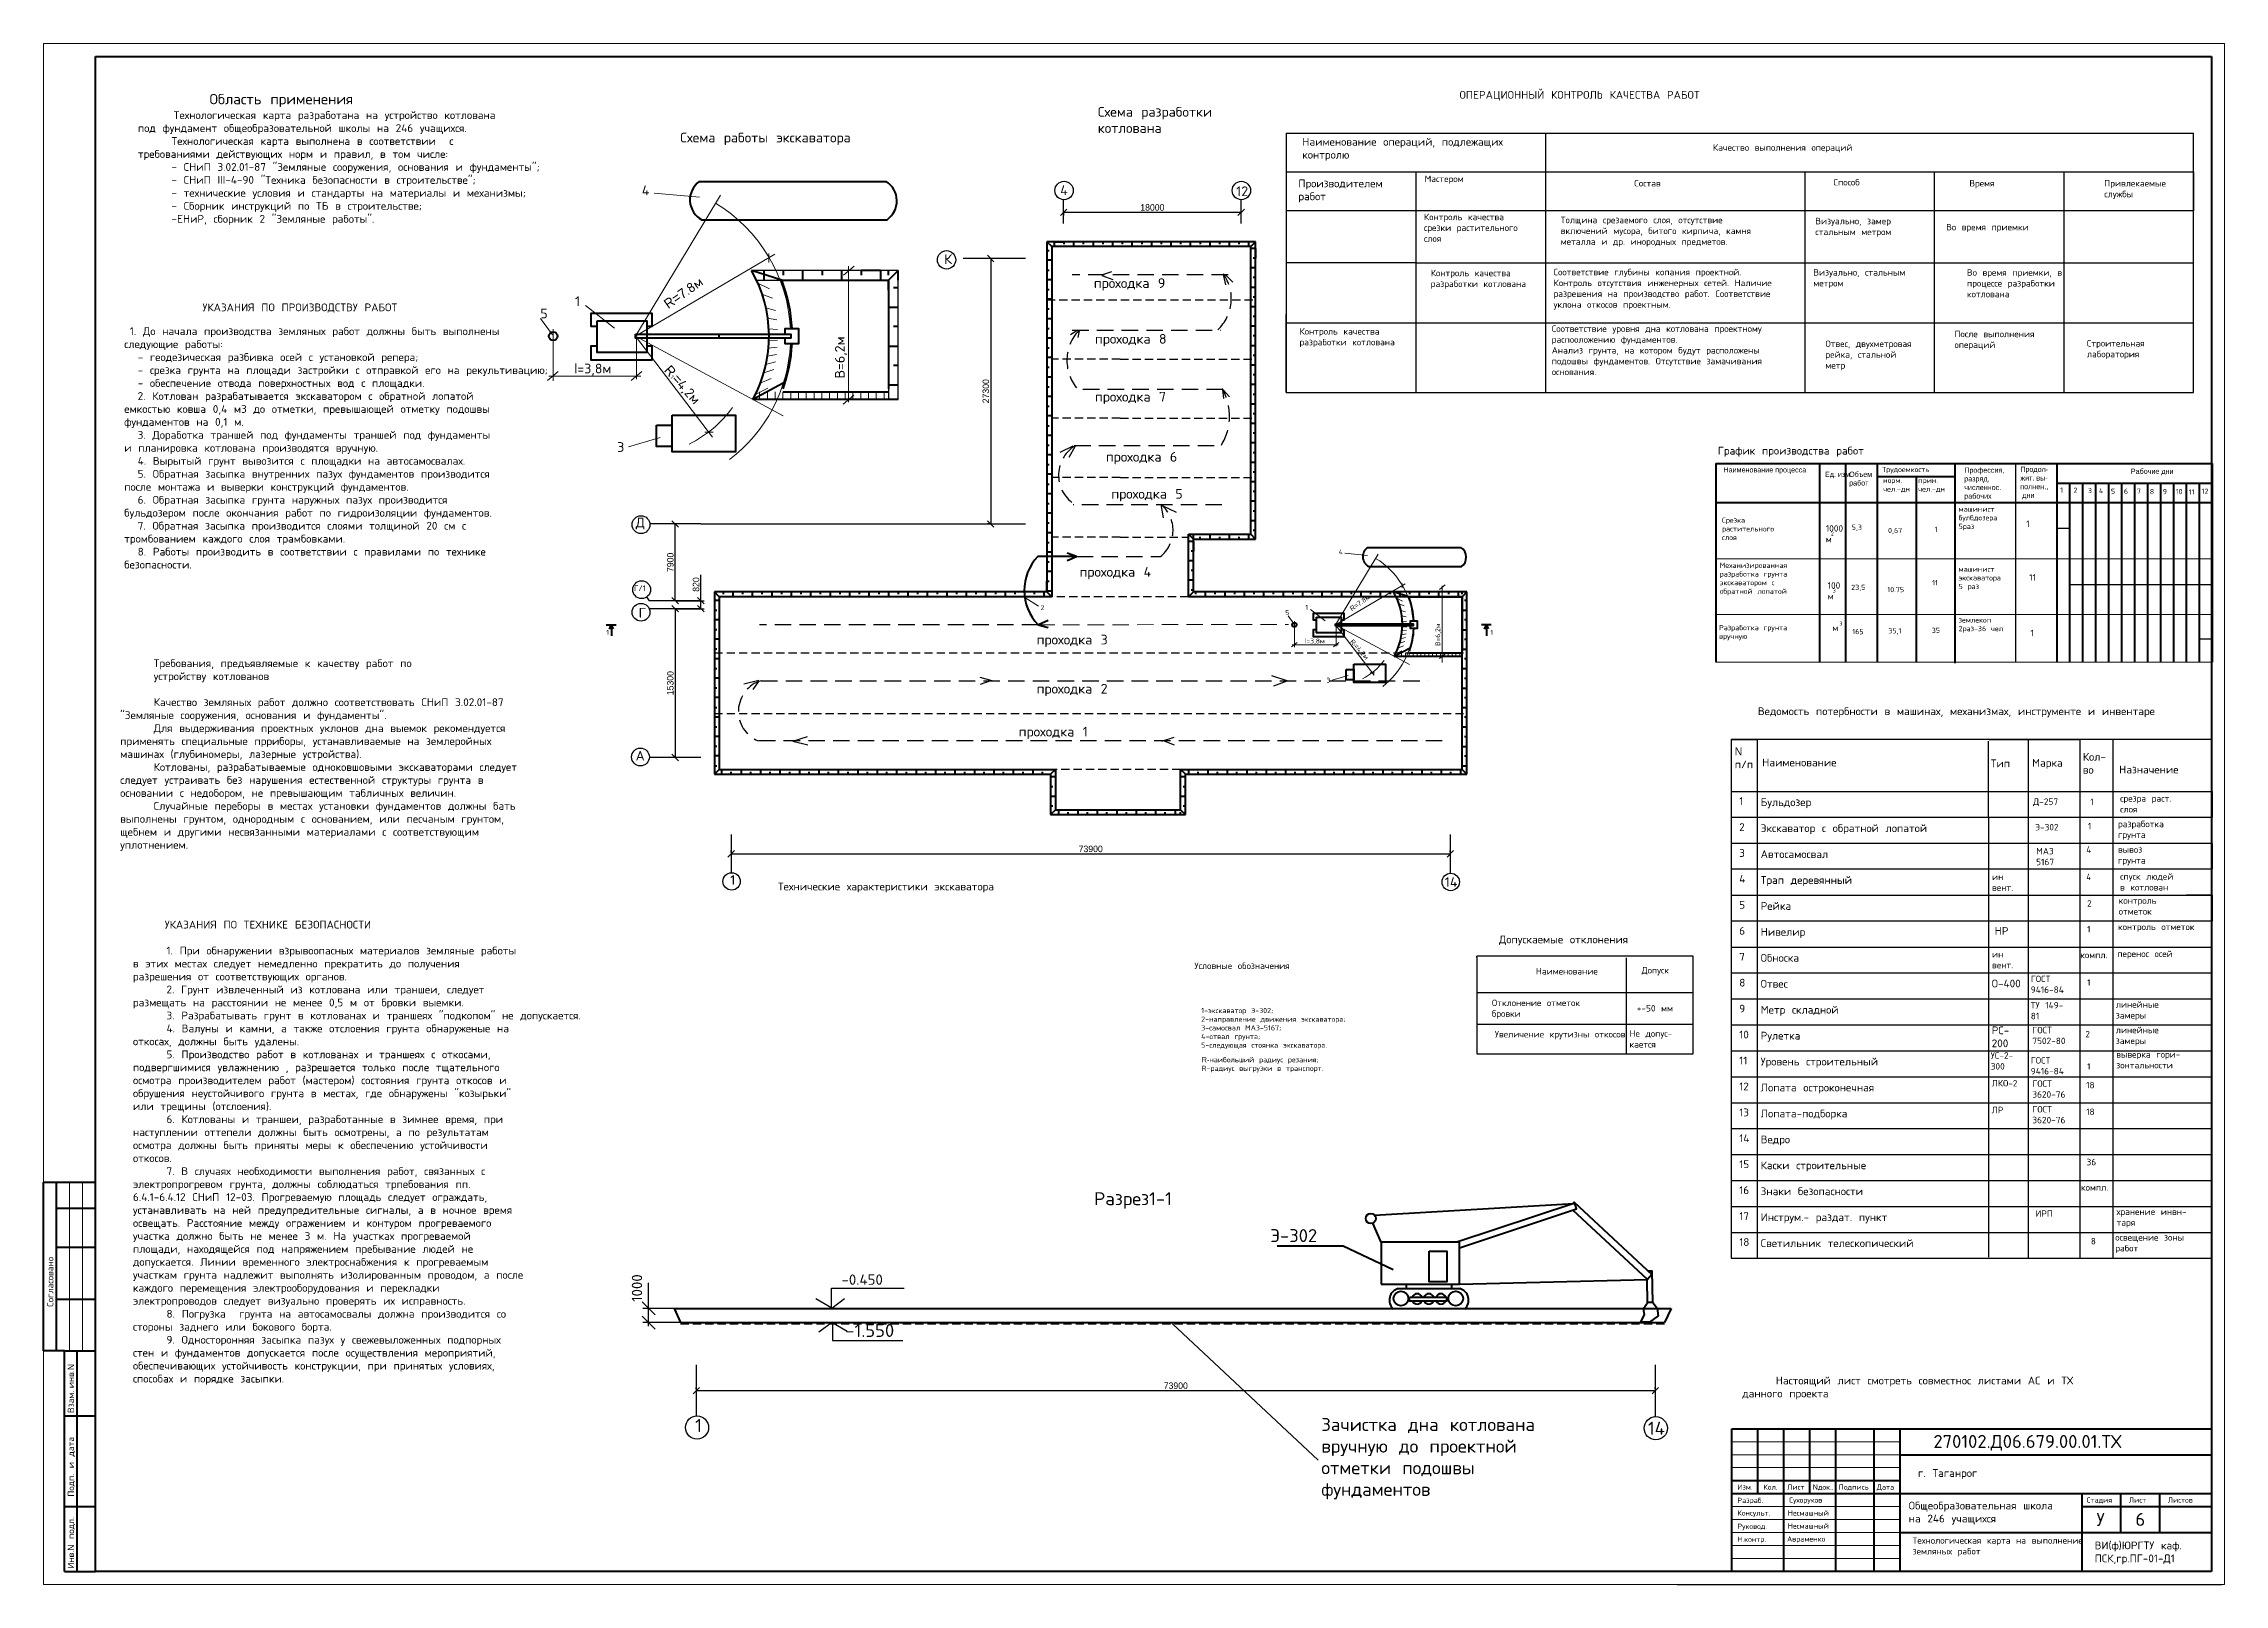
# Model space of a CAD drawing. Header units: millimetres. Extents: x 707 to 5070, y -235 to 1028.
# Drawn here: x 2445 to 3286, y -232 to 362 of the extents above; entities that cross this region are included whole.
import ezdxf

# ---------------------------------------------------------------- set-up
doc = ezdxf.new("R2010")
doc.units = ezdxf.units.MM
for name, pattern in [('ACAD_ISO04W100', [30, 24, -3, 0, -3]), ('DASHED2', [9.525, 6.35, -3.175]), ('HIDDEN', [9.525, 6.35, -3.175]), ('HIDDEN2', [4.7625, 3.175, -1.5875])]:
    doc.linetypes.add(name, pattern=pattern)
for name, color, linetype, lineweight in [('Основная', 7, 'Continuous', 40), ('Средняя', 94, 'Continuous', 30), ('Толстая', 7, 'Continuous', 50), ('Тонкая', 5, 'Continuous', 15), ('Штриховая', 1, 'DASHED2', 20)]:
    doc.layers.add(name, color=color, linetype=linetype, lineweight=lineweight)
doc.dimstyles.new('200', dxfattribs={"dimtxt": 2.5, "dimasz": 2.5, "dimexe": 1.25, "dimexo": 0.625, "dimtad": 1, "dimdec": 0, "dimlfac": 200, "dimtxsty": 'Standard', "dimblk": 'OBLIQUE', "dimcen": 2.5, "dimadec": 0, "dimazin": 0, "dimtfac": 1, "dimtdec": 0, "dimtmove": 0, "dimatfit": 3, "dimldrblk": 'OBLIQUE', "dimfxl": 0, "dimarcsym": 0})

msp = doc.modelspace()

# ---------------------------------------------------------------- texts
at = {"attachment_point": 1}
for s, insert, char_height, width in [('{\\Ftxt.shx|c204;        Область применения\\P    \\H0.75x;Технологическая карта разработана на устройство котлована под фундамент общеобразовательной школы на 246 учащихся.\\P     Технологическая карта выполнена в соответствии  с требованиями действующих норм и правил, в том числе:\\P     - СНиП 3.02.01-87 "Земляные сооружения, основания и фундаменты";\\P     - СНиП \\Ftxt.shx|c0;III\\Ftxt.shx|c204;-4-90 "Техника безопасности в строительстве";\\P     - технические условия и стандарты на материалы и механизмы;\\P     - Сборник инструкций по ТБ в строительстве;\\P     -ЕНиР, сборник 2 "Земляные работы".\\P\\H1.333x;      }', (2481.577, 342.3484), 4, 159.217778), ('{\\Ftxt.shx|c204;Схема разработки котлована}', (2851.7404, 337.3087), 3.75, 61.878122), ('{\\Ftxt.shx|c204;ОПЕРАЦИОННЫЙ КОНТРОЛЬ КАЧЕСТВА РАБОТ}', (2991.2483, 343.4847), 3, 173.406653), ('{\\Ftxt.shx|c204;Наименование операций, подлежащих контролю}', (2930.5897, 325.401), 3, 90.885791), ('{\\Ftxt.shx|c204;Качество выполнения операций}', (3088.9721, 322.9352), 2.5, 127.258503), ('{\\Ftxt.shx|c204;4}', (2837.2542, 307.0773), 3.75, 17.84843), ('{\\Ftxt.shx|c204;12}', (2905.1038, 306.6927), 3.75, 12.365264), ('{\\Ftxt.shx|c204;Производителем работ}', (2929.0833, 309.346), 3, 41.174782), ('{\\Ftxt.shx|c204;Мастером}', (2977.7901, 310.8512), 2.5, 44.6897), ('{\\Ftxt.shx|c204;Состав}', (3058.6349, 309.1569), 2.5, 62.250286), ('{\\Ftxt.shx|c204;Способ}', (3135.4628, 309.5506), 2.5, 26.791262), ('{\\Ftxt.shx|c204;Время}', (3187.8634, 309.1569), 2.5, 27.579239), ('{\\Ftxt.shx|c204;Привлекаемые службы}', (3239.8699, 309.1569), 2.5, 28.761216), ('{\\Ftxt.shx|c204;Контроль качества срезки растительного слоя}', (2977.5325, 296.166), 2.5, 45.308751), ('{\\Ftxt.shx|c204;Толщина срезаемого слоя, отсутствие включений мусора, битого кирпича, камня металла и др. инородных предметов.}', (3030.2677, 294.985), 2.5, 87.071604), ('{\\Ftxt.shx|c204;Визуально, замер стальным метром}', (3128.4633, 294.5719), 2.5, 41.903266), ('{\\Ftxt.shx|c204;Во время приемки}', (3178.9024, 292.2458), 2.5, 41.515266), ('{\\Ftxt.shx|c204;К}', (2792.4979, 280.504), 3.75, 11.267123), ('{\\Ftxt.shx|c204;Контроль качества разработки котлована}', (2980.1537, 274.5523), 2.5, 41.065473), ('{\\Ftxt.shx|c204;Соответствие глубины копания проектной. Контроль отсутствия инженерных сетей. Наличие разрешения на производство работ. Соответствие уклона откосов проектным.}', (3027.5098, 274.9081), 2.5, 92.981445), ('{\\Ftxt.shx|c204;Визуально, стальным метром}', (3127.6873, 274.8005), 2.5, 44.231224), ('{\\Ftxt.shx|c204;Во время приемки, в процессе разработки котлована}', (3186.9263, 274.7533), 2.5, 40.351287), ('{\\Ftxt.shx|c204;              \\H1.2x;УКАЗАНИЯ ПО ПРОИЗВОДСТВУ РАБОТ^J}\\P{\\Ftxt.shx|c204; \\H1.2x;1. До начала производства земляных работ должны быть выполнены следующие работы:\\P  - геодезическая разбивка осей с установкой репера;\\P  - срезка грунта на площади застройки с отправкой его на рекультивацию;\\P  - обеспечение отвода поверхностных вод с площадки.\\P  2. Котлован разрабатывается экскаватором с обратной лопатой емкостью ковша 0,4 м3 до отметки, превышающей отметку подошвы фундаментов на 0,1 м.\\P  3. Доработка траншей под фундаменты траншей под фундаменты и планировка котлована производятся вручную.\\P  4. Вырытый грунт вывозится с площадки на автосамосвалах.\\P  5. Обратная засыпка внутренних пазух фундаментов производится после монтажа и выверки конструкций фундаментов.\\P  6. Обратная засыпка грунта наружных пазух производится бульдозером после окончания работ по гидроизоляции фундаментов.\\P  7. Обратная засыпка производится слоями толщиной 20 см с тромбованием каждого слоя трамбовками.\\P  8. Работы производить в соответствии с правилами по технике безопасности.}', (2476.3032, 261.5526), 2.5, 157.907407), ('{\\Ftxt.shx|c204;5}', (2636.7893, 259.5683), 3.75, 11.182551), ('{\\Ftxt.shx|c204;Соответствие уровня дна котлована проектному распооложению фундаментов.\\PАнализ грунта, на котором будут расположены подошвы фундаментов. Отсутствие замачивания основания.}', (3026.8091, 253.0907), 2.5, 94.282346), ('{\\Ftxt.shx|c204;Контроль качества разработки котлована}', (2929.5251, 252.0692), 2.5, 41.065473), ('{\\Ftxt.shx|c204;Отвес, двухметровая рейка, стальной метр}', (3132.3432, 247.2756), 2.5, 38.411328), ('{\\Ftxt.shx|c204;После выполнения операций}', (3182.1211, 251.0496), 2.5, 38.074532), ('{\\Ftxt.shx|c204;Строительная лаборатория}', (3233.1767, 247.455), 2.5, 32.678143), ('{\\Ftxt.shx|c204;1}', (3222.8853, 190.6169), 2, 3.321473), ('{\\Ftxt.shx|c204;2}', (3228.0521, 190.5605), 2, 2.398853), ('{\\Ftxt.shx|c204;3}', (3233.5878, 190.4181), 2, 2.583356), ('{\\Ftxt.shx|c204;4 }', (3237.8319, 190.3473), 2, 2.952414), ('{\\Ftxt.shx|c204;5}', (3242.4451, 190.1485), 2, 2.767885), ('{\\Ftxt.shx|c204;6}', (3247.4451, 190.1728), 2, 2.767885), ('{\\Ftxt.shx|c204;7}', (3252.4451, 190.1728), 2, 2.767885), ('{\\Ftxt.shx|c204;8}', (3257.4451, 190.0303), 2, 2.767885), ('{\\Ftxt.shx|c204;9}', (3262.4451, 190.0303), 2, 2.767885), ('{\\Ftxt.shx|c204;10}', (3267.4451, 190.0303), 2, 2.767885), ('{\\Ftxt.shx|c204;11}', (3272.4451, 189.8879), 2, 2.767885), ('{\\Ftxt.shx|c204;12}', (3277.4451, 190.1728), 2, 2.767885), ('{\\Ftxt.shx|c204;Д}', (2673.5629, 178.9922), 3.75, 13.31569), ('\\pt20;{\\Ftxt.shx|c204;машинист\\Pбулбдозера\\P5раз}', (3183.6947, 183.2803), 2, 97.055556), ('{\\Ftxt.shx|c204;1}', (3209.7934, 177.8627), 2.5, 8.975535), ('{\\Ftxt.shx|c204;1000 м}', (3132.4996, 176.1058), 2.5, 8.644345), ('{\\Ftxt.shx|c204;2}', (3134.4515, 173.5982), 1.5, 3.625054), ('{\\Ftxt.shx|c204;5,3}', (3142.5057, 176.2823), 2, 8.923205), ('{\\Ftxt.shx|c204;1}', (3174.4629, 175.476), 2, 7.78235), ('{\\Ftxt.shx|c204;Г/1}', (2672.8376, 152.9046), 2.25, 18.322136), ('{\\Ftxt.shx|c204;100 м}', (3133.2112, 154.1227), 2.5, 8.644345), ('{\\Ftxt.shx|c204;3}', (3135.1631, 151.6152), 1.5, 3.625054), ('{\\Ftxt.shx|c204;23,5}', (3142.2932, 153.1045), 2, 8.923205), ('{\\Ftxt.shx|c204;11}', (3173.5043, 154.905), 2, 10.60452), ('\\pt20;{\\Ftxt.shx|c204;машинист\\Pэкскаватора\\P5 раз}', (3183.6947, 160.1224), 2, 97.055556), ('{\\Ftxt.shx|c204;11}', (3210.9082, 157.178), 2.5, 7.24499), ('{\\Ftxt.shx|c204;Г}', (2674.6689, 144.2089), 3.75, 14.199656), ('{\\Ftxt.shx|c204; м}', (3132.8554, 137.7321), 2.5, 8.644345), ('{\\Ftxt.shx|c204;3}', (3137.6974, 138.9372), 1.5, 3.625054), ('{\\Ftxt.shx|c204;165}', (3142.7181, 136.0559), 2, 8.923205), ('{\\Ftxt.shx|c204;  35}', (3169.6807, 136.5271), 2, 11.065587), ('\\pt20;{\\Ftxt.shx|c204;землекоп\\P2раз-36 чел}', (3183.6947, 140.5467), 2, 97.055556), ('{\\Ftxt.shx|c204;1}', (3211.4219, 135.7713), 2.5, 8.258429), ('{\\Ftxt.shx|c204;Ведомость потербности в машинах, механизмах, инструменте и инвентаре}', (3106.284, 105.8494), 3, 170.441698), ('{\\Ftxt.shx|c204;А}', (2673.5072, 89.0986), 3.75, 10.276361), ('{\\Ftxt.shx|c204;1}', (2709.9871, 41.1774), 3.75, 7.707269), ('{\\Ftxt.shx|c204;Технические характеристики экскаватора}', (2728.3843, 38.2827), 3, 150.7677), ('{\\Ftxt.shx|c204;14}', (2985.5738, 40.3867), 3.75, 23.140481), ('{\\H1.2x;           \\Ftxt.shx|c204;УКАЗАНИЯ\\Ftxt.shx|c0; \\Ftxt.shx|c204;ПО\\Ftxt.shx|c0; \\Ftxt.shx|c204;ТЕХНИКЕ\\Ftxt.shx|c0; \\Ftxt.shx|c204;БЕЗОПАСНОСТИ\\Ftxt.shx|c0;\\P\\P     1. \\Ftxt.shx|c204;При\\Ftxt.shx|c0; \\Ftxt.shx|c204;обнаружении\\Ftxt.shx|c0; \\Ftxt.shx|c204;взрывоопасных\\Ftxt.shx|c0; \\Ftxt.shx|c204;материалов\\Ftxt.shx|c0; \\Ftxt.shx|c204;земляные\\Ftxt.shx|c0; \\Ftxt.shx|c204;работы\\Ftxt.shx|c0; \\Ftxt.shx|c204;в\\Ftxt.shx|c0; \\Ftxt.shx|c204;этих\\Ftxt.shx|c0; \\Ftxt.shx|c204;местах\\Ftxt.shx|c0; \\Ftxt.shx|c204;следует\\Ftxt.shx|c0; \\Ftxt.shx|c204;немедленно\\Ftxt.shx|c0; \\Ftxt.shx|c204;прекратить\\Ftxt.shx|c0; \\Ftxt.shx|c204;до\\Ftxt.shx|c0; \\Ftxt.shx|c204;получения\\Ftxt.shx|c0; \\Ftxt.shx|c204;разрешения\\Ftxt.shx|c0; \\Ftxt.shx|c204;от\\Ftxt.shx|c0; \\Ftxt.shx|c204;соответствующих\\Ftxt.shx|c0; \\Ftxt.shx|c204;органов\\Ftxt.shx|c0;.\\P     2. \\Ftxt.shx|c204;Грунт\\Ftxt.shx|c0; \\Ftxt.shx|c204;извлеченный\\Ftxt.shx|c0; \\Ftxt.shx|c204;из\\Ftxt.shx|c0; \\Ftxt.shx|c204;котлована\\Ftxt.shx|c0; \\Ftxt.shx|c204;или\\Ftxt.shx|c0; \\Ftxt.shx|c204;траншеи\\Ftxt.shx|c0;, \\Ftxt.shx|c204;следует\\Ftxt.shx|c0; \\Ftxt.shx|c204;размещать\\Ftxt.shx|c0; \\Ftxt.shx|c204;на\\Ftxt.shx|c0; \\Ftxt.shx|c204;расстоянии\\Ftxt.shx|c0; \\Ftxt.shx|c204;не\\Ftxt.shx|c0; \\Ftxt.shx|c204;менее\\Ftxt.shx|c0; 0,5 \\Ftxt.shx|c204;м\\Ftxt.shx|c0; \\Ftxt.shx|c204;от\\Ftxt.shx|c0; \\Ftxt.shx|c204;бровки\\Ftxt.shx|c0; \\Ftxt.shx|c204;выемки\\Ftxt.shx|c0;.\\P     3. \\Ftxt.shx|c204;Разрабатывать\\Ftxt.shx|c0; \\Ftxt.shx|c204;грунт\\Ftxt.shx|c0; \\Ftxt.shx|c204;в\\Ftxt.shx|c0; \\Ftxt.shx|c204;котлованах\\Ftxt.shx|c0; \\Ftxt.shx|c204;и\\Ftxt.shx|c0; \\Ftxt.shx|c204;траншеях\\Ftxt.shx|c0; "\\Ftxt.shx|c204;подкопом\\Ftxt.shx|c0;" \\Ftxt.shx|c204;не\\Ftxt.shx|c0; \\Ftxt.shx|c204;допускается\\Ftxt.shx|c0;.\\P     4. \\Ftxt.shx|c204;Валуны\\Ftxt.shx|c0; \\Ftxt.shx|c204;и\\Ftxt.shx|c0; \\Ftxt.shx|c204;камни\\Ftxt.shx|c0;, \\Ftxt.shx|c204;а\\Ftxt.shx|c0; \\Ftxt.shx|c204;также\\Ftxt.shx|c0; \\Ftxt.shx|c204;отслоения\\Ftxt.shx|c0; \\Ftxt.shx|c204;грунта\\Ftxt.shx|c0; \\Ftxt.shx|c204;обнаруженые\\Ftxt.shx|c0; \\Ftxt.shx|c204;на\\Ftxt.shx|c0; \\Ftxt.shx|c204;откосах\\Ftxt.shx|c0;, \\Ftxt.shx|c204;должны\\Ftxt.shx|c0; \\Ftxt.shx|c204;быть\\Ftxt.shx|c0; \\Ftxt.shx|c204;удалены\\Ftxt.shx|c0;.\\P     5. \\Ftxt.shx|c204;Производство\\Ftxt.shx|c0; \\Ftxt.shx|c204;работ\\Ftxt.shx|c0; \\Ftxt.shx|c204;в\\Ftxt.shx|c0; \\Ftxt.shx|c204;котлованах\\Ftxt.shx|c0; \\Ftxt.shx|c204;и\\Ftxt.shx|c0; \\Ftxt.shx|c204;траншеях\\Ftxt.shx|c0; \\Ftxt.shx|c204;с\\Ftxt.shx|c0; \\Ftxt.shx|c204;откосами\\Ftxt.shx|c0;, \\Ftxt.shx|c204;подвергшимися\\Ftxt.shx|c0; \\Ftxt.shx|c204;увлажнению\\Ftxt.shx|c0; , \\Ftxt.shx|c204;разрешается\\Ftxt.shx|c0; \\Ftxt.shx|c204;только\\Ftxt.shx|c0; \\Ftxt.shx|c204;после\\Ftxt.shx|c0; \\Ftxt.shx|c204;тщательного\\Ftxt.shx|c0; \\Ftxt.shx|c204;осмотра\\Ftxt.shx|c0; \\Ftxt.shx|c204;производителем\\Ftxt.shx|c0; \\Ftxt.shx|c204;работ\\Ftxt.shx|c0; (\\Ftxt.shx|c204;мастером\\Ftxt.shx|c0;) \\Ftxt.shx|c204;состояния\\Ftxt.shx|c0; \\Ftxt.shx|c204;грунта\\Ftxt.shx|c0; \\Ftxt.shx|c204;откосов\\Ftxt.shx|c0; \\Ftxt.shx|c204;и\\Ftxt.shx|c0; \\Ftxt.shx|c204;обрушения\\Ftxt.shx|c0; \\Ftxt.shx|c204;неустойчивого\\Ftxt.shx|c0; \\Ftxt.shx|c204;грунта\\Ftxt.shx|c0; \\Ftxt.shx|c204;в\\Ftxt.shx|c0; \\Ftxt.shx|c204;местах\\Ftxt.shx|c0;, \\Ftxt.shx|c204;где\\Ftxt.shx|c0; \\Ftxt.shx|c204;обнаружены\\Ftxt.shx|c0; "\\Ftxt.shx|c204;козырьки\\Ftxt.shx|c0;" \\Ftxt.shx|c204;или\\Ftxt.shx|c0; \\Ftxt.shx|c204;трещины\\Ftxt.shx|c0; (\\Ftxt.shx|c204;отслоения\\Ftxt.shx|c0;).\\P     6. \\Ftxt.shx|c204;Котлованы\\Ftxt.shx|c0; \\Ftxt.shx|c204;и\\Ftxt.shx|c0; \\Ftxt.shx|c204;траншеи\\Ftxt.shx|c0;, \\Ftxt.shx|c204;разработанные\\Ftxt.shx|c0; \\Ftxt.shx|c204;в\\Ftxt.shx|c0; \\Ftxt.shx|c204;зимнее\\Ftxt.shx|c0; \\Ftxt.shx|c204;время\\Ftxt.shx|c0;, \\Ftxt.shx|c204;при\\Ftxt.shx|c0; \\Ftxt.shx|c204;наступлении\\Ftxt.shx|c0; \\Ftxt.shx|c204;оттепели\\Ftxt.shx|c0; \\Ftxt.shx|c204;должны\\Ftxt.shx|c0; \\Ftxt.shx|c204;быть\\Ftxt.shx|c0; \\Ftxt.shx|c204;осмотрены\\Ftxt.shx|c0;, \\Ftxt.shx|c204;а\\Ftxt.shx|c0; \\Ftxt.shx|c204;по\\Ftxt.shx|c0; \\Ftxt.shx|c204;результатам\\Ftxt.shx|c0; \\Ftxt.shx|c204;осмотра\\Ftxt.shx|c0; \\Ftxt.shx|c204;должны\\Ftxt.shx|c0; \\Ftxt.shx|c204;быть\\Ftxt.shx|c0; \\Ftxt.shx|c204;приняты\\Ftxt.shx|c0; \\Ftxt.shx|c204;меры\\Ftxt.shx|c0; \\Ftxt.shx|c204;к\\Ftxt.shx|c0; \\Ftxt.shx|c204;обеспечению\\Ftxt.shx|c0; \\Ftxt.shx|c204;устойчивости\\Ftxt.shx|c0; \\Ftxt.shx|c204;откосов\\Ftxt.shx|c0;.\\P     7. \\Ftxt.shx|c204;В\\Ftxt.shx|c0; \\Ftxt.shx|c204;случаях\\Ftxt.shx|c0; \\Ftxt.shx|c204;необходимости\\Ftxt.shx|c0; \\Ftxt.shx|c204;выполнения\\Ftxt.shx|c0; \\Ftxt.shx|c204;работ\\Ftxt.shx|c0;, \\Ftxt.shx|c204;связанных\\Ftxt.shx|c0; \\Ftxt.shx|c204;с\\Ftxt.shx|c0; \\Ftxt.shx|c204;электропрогревом\\Ftxt.shx|c0; \\Ftxt.shx|c204;грунта\\Ftxt.shx|c0;, \\Ftxt.shx|c204;должны\\Ftxt.shx|c0; \\Ftxt.shx|c204;соблюдаться\\Ftxt.shx|c0; \\Ftxt.shx|c204;трпебования\\Ftxt.shx|c0; \\Ftxt.shx|c204;пп\\Ftxt.shx|c0;. 6.4.1-6.4.12 \\Ftxt.shx|c204;СНиП\\Ftxt.shx|c0; 12-03. \\Ftxt.shx|c204;Прогреваемую\\Ftxt.shx|c0; \\Ftxt.shx|c204;площадь следует ограждать, устанавливать на ней предупредительные сигналы, а в ночное время освещать. Расстояние между огражением и контуром прогреваемого участка должно быть не менее 3 м. На участках прогреваемой площади, находящейся под напряжением пребывание людей не допускается. Линии временного электроснабжения к прогреваемым участкам грунта надлежит выполнять изолированным проводом, а после каждого перемещения электрооборудования и перекладки электропроводов следует визуально проверять их исправность.\\P     8. Погрузка  грунта на автосамосвалы должна производится со стороны заднего или бокового борта.\\P     9. Односторонняя засыпка пазух у свежевыложенных подпорных стен и фундаментов допускается после осуществления мероприятий, обеспечивающих устойчивость конструкции, при принятых условиях, способах и порядке засыпки.}\\P \\P  ', (2479.6578, 23.5744), 2.5, 163.274152), ('{\\Ftxt.shx|c204;Допускаемые отклонения}', (3006.4715, 17.8822), 3, 72.272906), ('{\\Ftxt.shx|c204;Наименование}', (3020.6944, 5.353), 2.5, 70.880927), ('{\\Ftxt.shx|c204;Допуск}', (3061.4264, 5.7411), 2.5, 32.801284), ('{\\Ftxt.shx|c204;Отклонение отметок бровки}', (3003.7283, -6.8216), 2.5, 43.458333), ('{\\Ftxt.shx|c204;+-50 мм}', (3059.6102, -8.9193), 2.5, 23.752656), ('{\\Ftxt.shx|c204;Увеличение крутизны откосов}', (3004.8593, -18.9231), 2.5, 56.930956), ('{\\Ftxt.shx|c204;Не допус-\\Pкается}', (3056.7919, -18.6467), 2.5, 27.145882), ('{\\Ftxt.shx|c204;-0.450}', (2752.9112, -112.7766), 4, 30.688223), ('{\\Ftxt.shx|c204;-1.550}', (2754.3891, -131.8759), 5, 26.350514), ('{\\Ftxt.shx|c204;     Настоящий лист смотреть совместнос листами АС и ТХ \\Pданного проекта}', (3100.2569, -152.1715), 3, 192.448731), ('{\\Ftxt.shx|c204;Зачистка дна котлована вручную до проектной отметки подошвы фундаментов}', (2937.9618, -168.1354), 5, 109.638144), ('{\\Ftxt.shx|c204;1}', (2696.4548, -168.5266), 5, 10.276359), ('{\\Ftxt.shx|c204;14}', (3063.9037, -169.581), 5, 30.853975)]:
    msp.add_mtext(s, dxfattribs=dict(at, insert=insert, char_height=char_height, width=width))
at = {"lineweight": -3, "attachment_point": 1}
for s, insert, char_height, width in [('{\\Ftxt.shx|c204;Схема работы экскаватора}', (2690.7238, 327.3965), 3.75, 122.404544), ('{\\Ftxt.shx|c204;     Требования, предъявляемые к качеству работ по\\P     устройству котлованов\\P\\P     Качество земляных работ должно соответствовать СНиП 3.02.01-87 "Земляные сооружения, основания и фундаменты".\\P     Для выдерживания проектных уклонов дна выемок рекомендуется применять специальные прриборы, устанавливаемые на землеройных машинах (глубиномеры, лазерные устройства).\\P     Котлованы, разрабатываемые одноковшовыми экскаваторами следует следует устраивать без нарушения естественной структуры грунта в основании с недобором, не превышающим табличных величин.\\P     Случайные переборы в местах установки фундаментов должны бать выполнены грунтом, однородным с основанием, или песчаным грунтом, щебнем и другими несвязанными материалами с соответствующим уплотнением.}', (2474.7307, 124.3501), 3, 169.569937), ('N\\P{\\Ftxt.shx|c204;п/п}', (3097.3831, 90.3762), 3, 7.541148), ('{\\Ftxt.shx|c204;Наименование}', (3107.9691, 86.1053), 3, 57.192517), ('{\\Ftxt.shx|c204;Тип}', (3196.0941, 85.7547), 3, 14.223206), ('{\\Ftxt.shx|c204;Марка}', (3212.0418, 85.9653), 3, 18.274346), ('{\\Ftxt.shx|c204;Кол-\\Pво}', (3231.603, 88.2796), 3, 7.978918), ('{\\Ftxt.shx|c204;Назначение}', (3245.5995, 83.352), 3, 35.048868), ('{\\Ftxt.shx|c204;1}', (3099.1019, 71.1999), 3, 4.728695), ('{\\Ftxt.shx|c204;Бульдозер}', (3107.3713, 70.7752), 3, 66.159924), ('{\\Ftxt.shx|c204;Д-257}', (3212.4581, 70.7473), 2.5, 16.237081), ('{\\Ftxt.shx|c204;1}', (3234.4632, 70.6194), 2.5, 6.326078), ('{\\Ftxt.shx|c204;срезра раст.\\Pслоя}', (3245.9935, 71.9858), 2.5, 33.670294), ('{\\Ftxt.shx|c204;2}', (3099.1019, 61.1999), 3, 4.728695), ('{\\Ftxt.shx|c204;Экскаватор с обратной лопатой}', (3107.3713, 60.7752), 3, 87.690909), ('{\\Ftxt.shx|c204;Э-302}', (3213.2273, 60.8852), 2.5, 15.75389), ('{\\Ftxt.shx|c204;1}', (3233.5595, 61.2895), 2.5, 6.627355), ('{\\Ftxt.shx|c204;разработка\\Pгрунта}', (3245.1723, 62.1402), 2.5, 34.21777), ('{\\Ftxt.shx|c204;3}', (3099.1019, 51.1999), 3, 4.728695), ('{\\Ftxt.shx|c204;Автосамосвал}', (3107.3713, 50.7752), 3, 66.159924), ('{\\Ftxt.shx|c204;МАЗ 5167}', (3213.629, 51.6612), 2.5, 14.07932), ('{\\Ftxt.shx|c204;4}', (3232.957, 52.2606), 2.5, 7.229835), ('{\\Ftxt.shx|c204;вывоз\\Pгрунта}', (3245.1723, 52.2946), 2.5, 35.860198), ('{\\Ftxt.shx|c204;4}', (3099.1019, 41.1999), 3, 4.728695), ('{\\Ftxt.shx|c204;Трап деревянный}', (3107.3713, 40.7752), 3, 66.159924), ('{\\Ftxt.shx|c204;ин\\Pвент.}', (3196.6188, 41.7633), 2.5, 12.006593), ('{\\Ftxt.shx|c204;4}', (3232.957, 41.7268), 2.5, 7.832315), ('{\\Ftxt.shx|c204;спуск людей\\Pв котлован}', (3245.9935, 41.902), 2.5, 34.491508), ('{\\Ftxt.shx|c204;5}', (3099.1019, 31.1999), 3, 4.728695), ('{\\Ftxt.shx|c204;Рейка}', (3107.3713, 30.7752), 3, 66.159924), ('{\\Ftxt.shx|c204;2}', (3233.2583, 31.4941), 2.5, 7.229835), ('{\\Ftxt.shx|c204;контроль\\Pотметок}', (3245.446, 32.6034), 2.5, 35.312722), ('{\\Ftxt.shx|c204;6}', (3099.1019, 21.1999), 3, 4.728695), ('{\\Ftxt.shx|c204;Нивелир}', (3107.3713, 20.7752), 3, 66.159924), ('{\\Ftxt.shx|c204;НР}', (3197.5727, 21.1581), 3, 9.960877), ('{\\Ftxt.shx|c204;1}', (3233.2583, 21.5623), 2.5, 7.832315), ('{\\Ftxt.shx|c204;контроль отметок}', (3245.1723, 22.4844), 2.5, 35.312722), ('{\\Ftxt.shx|c204;7}', (3099.1019, 11.1999), 3, 4.728695), ('{\\Ftxt.shx|c204;Обноска}', (3107.3713, 10.7752), 3, 66.159924), ('{\\Ftxt.shx|c204;ин\\Pвент.}', (3196.6188, 11.9085), 2.5, 12.006593), ('{\\Ftxt.shx|c204;компл.}', (3230.6189, 11.6305), 2.5, 9.941033), ('{\\Ftxt.shx|c204;перенос осей}', (3244.8985, 12.0918), 2.5, 34.765246), ('{\\Ftxt.shx|c204;Условные обозначения}', (2889.0365, 7.4626), 2.5, 69.641557), ('{\\Ftxt.shx|c204;8}', (3099.1019, 1.1999), 3, 4.728695), ('{\\Ftxt.shx|c204;Отвес}', (3107.3713, 0.7752), 3, 66.159924), ('{\\Ftxt.shx|c204;О-400}', (3196.466, 0.8863), 3, 11.805439), ('{\\Ftxt.shx|c204;ГОСТ\\P9416-84}', (3211.5321, 2.4293), 2.5, 18.872299), ('{\\Ftxt.shx|c204;1}', (3233.2583, 1.0112), 2.5, 7.832315), ('{\\Ftxt.shx|c204;ТУ 149-\\P81}', (3211.5321, -7.7464), 2.5, 17.674054), ('{\\Ftxt.shx|c204;линейные\\Pзамеры}', (3244.3107, -7.4499), 2.5, 35.150275), ('{\\Ftxt.shx|c204;9}', (3099.1019, -8.8001), 3, 4.728695), ('{\\Ftxt.shx|c204;Метр складной}', (3107.3713, -9.2248), 3, 66.159924), ('{\\Ftxt.shx|c204;10}', (3099.1019, -18.8001), 3, 4.728695), ('{\\Ftxt.shx|c204;Рулетка}', (3107.3713, -19.2248), 3, 66.159924), ('{\\Ftxt.shx|c204;РС-\\P200}', (3196.466, -17.174), 3, 13.281119), ('{\\Ftxt.shx|c204;ГОСТ 7502-80}', (3212.1312, -17.3234), 2.5, 17.674054), ('{\\Ftxt.shx|c204;2}', (3232.5916, -18.8753), 2.5, 7.876304), ('{\\Ftxt.shx|c204;линейные\\Pзамеры}', (3244.3028, -17.2927), 2.5, 36.241907), ('{\\Ftxt.shx|c204;11}', (3099.1019, -28.8001), 3, 4.728695), ('{\\Ftxt.shx|c204;Уровень строительный}', (3107.3713, -29.2248), 3, 66.159924), ('{\\Ftxt.shx|c204;УС-2-\\P300}', (3196.0971, -27.1257), 2.5, 13.650076), ('{\\Ftxt.shx|c204;ГОСТ\\P9416-84}', (3211.5321, -28.9954), 2.5, 18.872299), ('{\\Ftxt.shx|c204;1}', (3233.2583, -31.3511), 2.5, 7.832315), ('{\\Ftxt.shx|c204;выверка гори-\\Pзонтальности}', (3244.4844, -26.6916), 2.5, 59.444444), ('{\\Ftxt.shx|c204;12}', (3099.1019, -38.8001), 3, 4.728695), ('{\\Ftxt.shx|c204;Лопата остроконечная}', (3107.3713, -39.2248), 3, 66.159924), ('{\\Ftxt.shx|c204;ЛКО-2}', (3196.466, -37.8144), 2.5, 12.543279), ('{\\Ftxt.shx|c204;ГОСТ\\P3620-76}', (3212.1312, -37.9739), 2.5, 17.374512), ('{\\Ftxt.shx|c204;18}', (3232.8863, -38.531), 2.5, 6.856728), ('{\\Ftxt.shx|c204;13}', (3099.1019, -48.8001), 3, 4.728695), ('{\\Ftxt.shx|c204;Лопата-подборка}', (3107.3713, -49.2248), 3, 66.159924), ('{\\Ftxt.shx|c204;ЛР}', (3196.466, -48.1346), 2.5, 12.543279), ('{\\Ftxt.shx|c204;ГОСТ\\P3620-76}', (3212.1312, -47.8503), 2.5, 17.374512), ('{\\Ftxt.shx|c204;18}', (3232.8863, -48.8066), 2.5, 7.199579), ('{\\Ftxt.shx|c204;14}', (3099.1019, -58.8001), 3, 4.728695), ('{\\Ftxt.shx|c204;Ведро}', (3107.3713, -59.2248), 3, 66.159924), ('{\\Ftxt.shx|c204;15}', (3099.1019, -68.8001), 3, 4.728695), ('{\\Ftxt.shx|c204;Каски строительные}', (3107.3713, -69.2248), 3, 66.159924), ('{\\Ftxt.shx|c204;36}', (3233.0287, -68.202), 2.5, 7.942776), ('{\\Ftxt.shx|c204;16}', (3099.1019, -78.8001), 3, 4.728695), ('{\\Ftxt.shx|c204;Знаки безопасности }', (3107.3713, -79.2248), 3, 66.159924), ('{\\Ftxt.shx|c204;компл.}', (3230.8903, -77.9687), 2.5, 7.637198), ('{\\Ftxt.shx|c204;17}', (3099.1019, -88.8001), 3, 4.728695), ('{\\Ftxt.shx|c204;Инструм.- раздат. пункт}', (3107.3713, -89.2248), 3, 66.159924), ('{\\Ftxt.shx|c204;ИРП}', (3213.3258, -88.0737), 2.5, 14.719601), ('{\\Ftxt.shx|c204;хранение инвн-\\Pтаря}', (3244.6467, -87.3525), 2.5, 36.438911), ('{\\Ftxt.shx|c204;18}', (3099.1019, -98.8001), 3, 4.728695), ('{\\Ftxt.shx|c204;Светильник телескопический}', (3107.3713, -99.2248), 3, 108.488889), ('{\\Ftxt.shx|c204;8}', (3234.6898, -98.7063), 2.5, 6.433294), ('{\\Ftxt.shx|c204;освещение зоны\\Pработ}', (3244.1128, -97.2333), 2.5, 36.405184)]:
    msp.add_mtext(s, dxfattribs=dict(at, insert=insert, char_height=char_height, width=width))
at = {"linetype": 'HIDDEN', "lineweight": -3, "char_height": 3.75, "attachment_point": 1}
for s, insert, width in [('{\\Ftxt.shx|c204;проходка 9}', (2850.216, 271.2859), 59.75417), ('{\\Ftxt.shx|c204;проходка 8}', (2850.6376, 249.8082), 59.75417), ('{\\Ftxt.shx|c204;проходка 7}', (2850.6376, 227.4883), 59.75417), ('{\\Ftxt.shx|c204;проходка 6}', (2854.8528, 204.326), 59.75417), ('{\\Ftxt.shx|c204;проходка 5}', (2856.9545, 190.0476), 59.75417), ('{\\Ftxt.shx|c204;проходка 4}', (2844.7091, 159.9582), 59.75417), ('{\\Ftxt.shx|c204;проходка 3}', (2828.1611, 133.8365), 59.75417), ('{\\Ftxt.shx|c204;проходка 2}', (2828.1611, 114.9117), 59.75417), ('{\\Ftxt.shx|c204;проходка 1}', (2821.2404, 98.3615), 59.292746)]:
    msp.add_mtext(s, dxfattribs=dict(at, insert=insert, width=width))
at = {"insert": (2672.0306, -123.3547), "char_height": 4, "width": 25.244142, "attachment_point": 1, "rotation": 90}
msp.add_mtext('{\\Ftxt.shx|c204;1000}', dxfattribs=at)
at = {"layer": 'Средняя', "color": 0, "insert": (3090.8633, 206.2985), "char_height": 3, "width": 192.403371, "attachment_point": 1}
msp.add_mtext('{\\Ftxt.shx|c204;График производства работ }', dxfattribs=at)
at = {"layer": 'Толстая', "color": 0, "lineweight": -2, "insert": (2850.3403, -81.0756), "char_height": 5, "width": 21.428278, "attachment_point": 1}
msp.add_mtext('{\\Ftxt.shx|c204; Разрез1-1}', dxfattribs=at)
at = {"layer": 'Тонкая', "color": 0}
for s, insert, char_height, width, attachment_point in [('{\\Ftxt.shx|c204;4}', (2675.9024, 307.0448), 3.75, 7.530849, 1), ('{\\Ftxt.shx|c204;1}', (2650.139, 264.2971), 3.75, 7.530849, 1), ('l{\\Ftxt.shx|c204;=3,8м}', (2649.9079, 238.3406), 3.75, 19.767857, 1), ('{\\Ftxt.shx|c204;3}', (2666.3898, 208.0917), 3.75, 7.530849, 1), ('Наименование процесса', (3093.0316, 198.4173), 2, 29.309681, 1), ('Ед. изм.', (3132.1882, 196.7107), 2, 12.583429, 1), ('Объем работ', (3141.4902, 196.7107), 2, 12.583429, 1), ('{\\Ftxt.shx|c204;Трудоемкость}', (3154.2335, 198.5589), 2, 28.587564, 1), ('{\\Ftxt.shx|c204;норм.\\Pчел.-дн}', (3154.6173, 194.3717), 2, 12.583429, 1), ('{\\Ftxt.shx|c204;прин. \\Pчел.-дн}', (3168.1165, 194.3717), 2, 14.108727, 1), ('Профессия, разряд, численнос. рабочих', (3185.889, 198.2939), 2, 18.849653, 1), ('Продол- жит. вы- полнен.,\\P дни', (3207.4959, 198.6263), 2, 14.17545, 1), ('Рабочие дни', (3250.1293, 197.8652), 2, 24.535999, 1), ('{\\Ftxt.shx|c204;Срезка растительного слоя}', (3092.4661, 179.0064), 2, 27.942857, 1), ('{\\Ftxt.shx|c204;0,67}', (3156.5034, 175.0512), 2, 11.009112, 1), ('{\\Ftxt.shx|c204;4}', (2944.6697, 166.7329), 1.875, 3.765424, 1), ('{\\Ftxt.shx|c204;Механизированная разработка грунта экскаватором с обратной лопатой }', (3091.5866, 161.6079), 2, 31.716667, 1), ('{\\Ftxt.shx|c204;10.75}', (3156.2267, 152.2543), 2, 11.009112, 1), ('{\\Ftxt.shx|c204;2}', (2829.6955, 143.3392), 1.875, 3.765424, 7), ('{\\Ftxt.shx|c204;5}', (2924.0193, 143.3174), 1.875, 3.765424, 1), ('{\\Ftxt.shx|c204;1}', (2931.788, 145.359), 1.875, 3.765424, 1), ('{\\Ftxt.shx|c204;1}', (2662.2022, 135.6894), 1.875, 3.741396, 1), ('{\\Ftxt.shx|c204;1}', (3003.1492, 135.6894), 1.875, 3.741396, 1), ('{\\Ftxt.shx|c204;Разработка грунта\\Pвручную}', (3091.2924, 137.5808), 2, 40.966667, 1), ('{\\Ftxt.shx|c204;35,1}', (3156.6069, 136.377), 2, 11.009112, 1), ('l{\\Ftxt.shx|c204;=3,8м}', (2931.6724, 132.3808), 1.875, 9.883929, 1), ('{\\Ftxt.shx|c204;3}', (2939.9134, 117.2563), 1.875, 3.765424, 1), ('{\\Ftxt.shx|c204;\\H0.6667x;1-экскаватор Э-302; \\P2-направление движения экскаватора; \\P3-самосвал МАЗ-5167;\\P4-отвал грунта;\\P5-следующая стоянка экскаватора.\\Ftxt.shx|c0;}', (2891.6095, -10.032), 3, 106.866667, 1), ('{\\H0.6667x;R-\\Ftxt.shx|c204;наибольший радиус резания;\\P\\Ftxt.shx|c0;R\\Ftxt.shx|c204;-радиус выгрузки в транспорт.}', (2891.8326, -28.9938), 3, 119.441982, 1), ('{\\Ftxt.shx|c204;270102.Д06.679.00.01.ТХ}', (3173.9931, -174.6683), 5, 97.770833, 1), ('{\\Ftxt.shx|c204;г. Таганрог}', (3168.0557, -187.8441), 3, 67.566837, 1), ('{\\Ftxt.shx|c204;Разраб.}', (3098.399, -198.8799), 2, 20.486275, 1), ('{\\Ftxt.shx|c204;Изм.}', (3098.399, -193.7543), 2, 8.813725, 1), ('{\\Ftxt.shx|c204;Кол.}', (3108.399, -193.7543), 2, 8.813725, 1), ('{\\Ftxt.shx|c204;Лист}', (3117.587, -193.7543), 2, 12.44697, 1), ('{\\Ftxt.shx|c204;Сухоруков}', (3118.399, -198.7543), 2, 13.666667, 1), ('N{\\Ftxt.shx|c204;док..}', (3127.4646, -193.7543), 2, 11.964912, 1), ('{\\Ftxt.shx|c204;Подпись}', (3137.4646, -193.7543), 2, 14.120229, 1), ('{\\Ftxt.shx|c204;Дата}', (3152.1531, -193.7543), 2, 8.813725, 1), ('{\\Ftxt.shx|c204;Общеобразовательная школа на 246 учащихся}', (3164.4564, -200.3951), 3, 67.575292, 1), ('{\\Ftxt.shx|c204;Стадия}', (3233.0796, -198.7543), 2, 12.44697, 1), ('{\\Ftxt.shx|c204;Лист}', (3249.3715, -198.7543), 2, 12.44697, 1), ('{\\Ftxt.shx|c204;Листов}', (3264.3715, -198.7543), 2, 12.44697, 1), ('{\\Ftxt.shx|c204;Руковод.}', (3098.399, -208.8799), 2, 20.486275, 1), ('{\\Ftxt.shx|c204;Консульт.}', (3098.399, -203.7543), 2, 17.095238, 1), ('{\\Ftxt.shx|c204;Несмашный}', (3117.8169, -203.7543), 2, 20.666667, 1), ('{\\Ftxt.shx|c204;Несмашный}', (3117.8169, -208.7543), 2, 20.666667, 1), ('{\\Ftxt.shx|c204;У}', (3236.9027, -204.7115), 5, 5.621406, 1), ('{\\Ftxt.shx|c204;6}', (3251.9027, -204.7115), 5, 5.621406, 1), ('{\\Ftxt.shx|c204;Н.контр.}', (3098.399, -213.8799), 2, 20.486275, 1), ('{\\Ftxt.shx|c204;Авраменко}', (3117.5501, -213.7543), 2, 16.368627, 1), ('{\\Ftxt.shx|c204;Технологическая карта на выполнение земляных работ}', (3165.9668, -214.0799), 2.5, 73, 1), ('{\\Ftxt.shx|c204;ВИ(ф)ЮРГТУ каф. ПСК,гр.ПГ-01-Д1}', (3236.1768, -215.7425), 3, 47.658206, 1)]:
    msp.add_mtext(s, dxfattribs=dict(at, insert=insert, char_height=char_height, width=width, attachment_point=attachment_point))
at = {"layer": 'Тонкая', "color": 0, "attachment_point": 1}
for s, insert, char_height, width, rotation in [('R=7{\\Ftxt.shx|c204;.8м}', (2683.9365, 262.4079), 3.75, 20.75, 34.8679024), ('{\\Ftxt.shx|c204;В=6,2м}', (2750.3983, 232.6339), 3.75, 21.144737, 90), ('R{\\Ftxt.shx|c204;\\H0.4286x;1}={\\Ftxt.shx|c204;4,2м\\Ftxt.shx|c0;\\H0.3333x;}', (2687.0531, 238.1557), 3.75, 22.089286, 311.5869507), ('R=7{\\Ftxt.shx|c204;.8м}', (2948.6867, 144.4144), 1.875, 10.375, 34.8679024), ('{\\Ftxt.shx|c204;В=6,2м}', (2981.9176, 129.5274), 1.875, 10.572368, 90), ('R{\\Ftxt.shx|c204;\\H0.4286x;1}={\\Ftxt.shx|c204;4,2м\\Ftxt.shx|c0;\\H0.3333x;}', (2950.2451, 132.2883), 1.875, 11.044643, 311.5869507), ('{\\Ftxt.shx|c204;Согласовано}', (2446.4732, -125.2409), 2.5, 48.477778, 90), ('{\\Ftxt.shx|c204;Взам.} {\\Ftxt.shx|c204;инв.}N', (2454.4732, -166.1899), 2.5, 26.146084, 90), ('{\\Ftxt.shx|c204;Подп. и дата}', (2454.4732, -198.448), 2.5, 31.311111, 90), ('{\\Ftxt.shx|c204;Инв.}N{\\Ftxt.shx|c204; подл.}', (2454.4732, -226.1899), 2.5, 26.146084, 90)]:
    msp.add_mtext(s, dxfattribs=dict(at, insert=insert, char_height=char_height, width=width, rotation=rotation))
at = {"layer": 'Тонкая', "color": 0, "lineweight": 50, "insert": (2918.2693, -95.2905), "char_height": 5, "width": 31.888889, "attachment_point": 1}
msp.add_mtext('{\\Ftxt.shx|c204;Э-302}', dxfattribs=at)

# ---------------------------------------------------------------- blocks, each defined once
blk = doc.blocks.new('_Oblique')
at = {"color": 0, "linetype": 'ByBlock', "lineweight": -2}
blk.add_line((-0.5, -0.5), (0.5, 0.5), dxfattribs=at)
blk = doc.blocks.new('*D92')
at = {"color": 0, "lineweight": -2}
for p, q in [((2838.55, 297.02), (2838.55, 295.45)), ((2838.55, 296.7), (2907.02, 296.7)), ((2907.02, 297.33), (2907.02, 297.95))]:
    blk.add_line(p, q, dxfattribs=at)
at = {"layer": 'Defpoints', "color": 0}
for p in [(2838.55, 297.64), (2907.02, 296.7), (2907.02, 296.7)]:
    blk.add_point(p, dxfattribs=at)
at = {"color": 0, "lineweight": -2, "xscale": 2.5, "yscale": 2.5, "zscale": 2.5, "rotation": 180}
blk.add_blockref('_Oblique', (2838.55, 296.7), dxfattribs=at)
at = {"color": 0, "lineweight": -2, "xscale": 2.5, "yscale": 2.5, "zscale": 2.5}
blk.add_blockref('_Oblique', (2907.02, 296.7), dxfattribs=at)
at = {"color": 0, "insert": (2872.79, 298.58), "char_height": 2.5, "attachment_point": 5}
blk.add_mtext('18000', dxfattribs=at)
blk = doc.blocks.new('*D93')
at = {"color": 0, "lineweight": -2}
for p, q in [((2710.34, 50.02), (2710.34, 50.65)), ((2987.69, 50.02), (2987.69, 50.65)), ((2710.34, 49.4), (2987.69, 49.4))]:
    blk.add_line(p, q, dxfattribs=at)
at = {"layer": 'Defpoints', "color": 0}
for p in [(2710.34, 49.4), (2987.69, 49.4), (2987.69, 49.4)]:
    blk.add_point(p, dxfattribs=at)
at = {"color": 0, "lineweight": -2, "xscale": 2.5, "yscale": 2.5, "zscale": 2.5, "rotation": 180}
blk.add_blockref('_Oblique', (2710.34, 49.4), dxfattribs=at)
at = {"color": 0, "lineweight": -2, "xscale": 2.5, "yscale": 2.5, "zscale": 2.5}
blk.add_blockref('_Oblique', (2987.69, 49.4), dxfattribs=at)
at = {"color": 0, "insert": (2849.01, 51.27), "char_height": 2.5, "attachment_point": 5}
blk.add_mtext('73900', dxfattribs=at)
blk = doc.blocks.new('*D94')
at = {"color": 0, "lineweight": -2}
for p, q in [((2688.14, 143.88), (2687.52, 143.88)), ((2688.77, 143.88), (2688.77, 86.5)), ((2688.14, 86.5), (2687.52, 86.5))]:
    blk.add_line(p, q, dxfattribs=at)
at = {"layer": 'Defpoints', "color": 0}
for p in [(2688.77, 143.88), (2688.77, 86.5), (2688.77, 86.5)]:
    blk.add_point(p, dxfattribs=at)
at = {"color": 0, "lineweight": -2, "xscale": 2.5, "yscale": 2.5, "zscale": 2.5}
for p, rotation in [((2688.77, 143.88), 90), ((2688.77, 86.5), 270)]:
    blk.add_blockref('_Oblique', p, dxfattribs=dict(at, rotation=rotation))
at = {"color": 0, "insert": (2686.89, 115.19), "char_height": 2.5, "attachment_point": 5, "rotation": 90}
blk.add_mtext('15300', dxfattribs=at)
blk = doc.blocks.new('*D95')
at = {"color": 0, "lineweight": -2}
for p, q in [((2698.68, 146.95), (2698.68, 156.95)), ((2689.39, 146.95), (2699.93, 146.95)), ((2689.39, 143.88), (2699.93, 143.88)), ((2698.68, 143.88), (2698.68, 146.95))]:
    blk.add_line(p, q, dxfattribs=at)
at = {"layer": 'Defpoints', "color": 0}
for p in [(2688.77, 146.95), (2688.77, 143.88), (2698.68, 146.95)]:
    blk.add_point(p, dxfattribs=at)
at = {"color": 0, "lineweight": -2, "xscale": 2.5, "yscale": 2.5, "zscale": 2.5}
for p, rotation in [((2698.68, 146.95), 90), ((2698.68, 143.88), 270)]:
    blk.add_blockref('_Oblique', p, dxfattribs=dict(at, rotation=rotation))
at = {"color": 0, "insert": (2696.81, 153.2), "char_height": 2.5, "attachment_point": 5, "rotation": 90}
blk.add_mtext('820', dxfattribs=at)
blk = doc.blocks.new('*D96')
at = {"color": 0, "lineweight": -2}
for p, q in [((2688.14, 176.54), (2687.52, 176.54)), ((2688.77, 146.95), (2688.77, 176.54)), ((2688.14, 146.95), (2687.52, 146.95))]:
    blk.add_line(p, q, dxfattribs=at)
at = {"layer": 'Defpoints', "color": 0}
for p in [(2688.77, 176.54), (2688.77, 176.54), (2688.77, 146.95)]:
    blk.add_point(p, dxfattribs=at)
at = {"color": 0, "lineweight": -2, "xscale": 2.5, "yscale": 2.5, "zscale": 2.5}
for p, rotation in [((2688.77, 176.54), 90), ((2688.77, 146.95), 270)]:
    blk.add_blockref('_Oblique', p, dxfattribs=dict(at, rotation=rotation))
at = {"color": 0, "insert": (2686.89, 161.75), "char_height": 2.5, "attachment_point": 5, "rotation": 90}
blk.add_mtext('7900', dxfattribs=at)
blk = doc.blocks.new('*D97')
at = {"color": 0, "lineweight": -2}
for p, q in [((2809.82, 278.92), (2809.19, 278.92)), ((2810.44, 278.92), (2810.44, 176.54)), ((2809.82, 176.54), (2809.19, 176.54))]:
    blk.add_line(p, q, dxfattribs=at)
at = {"layer": 'Defpoints', "color": 0}
for p in [(2810.44, 278.92), (2810.44, 176.54), (2810.44, 176.54)]:
    blk.add_point(p, dxfattribs=at)
at = {"color": 0, "lineweight": -2, "xscale": 2.5, "yscale": 2.5, "zscale": 2.5}
for p, rotation in [((2810.44, 278.92), 90), ((2810.44, 176.54), 270)]:
    blk.add_blockref('_Oblique', p, dxfattribs=dict(at, rotation=rotation))
at = {"color": 0, "insert": (2808.57, 227.73), "char_height": 2.5, "attachment_point": 5, "rotation": 90}
blk.add_mtext('27300', dxfattribs=at)
blk = doc.blocks.new('*D99')
at = {"color": 0, "lineweight": -2}
for p, q in [((2696.92, -156.94), (2696.92, -156.32)), ((2696.92, -157.57), (3066.72, -157.57)), ((3066.72, -156.94), (3066.72, -156.32))]:
    blk.add_line(p, q, dxfattribs=at)
at = {"layer": 'Defpoints', "color": 0}
for p in [(2696.92, -157.57), (3066.72, -157.57), (3066.72, -157.57)]:
    blk.add_point(p, dxfattribs=at)
at = {"color": 0, "lineweight": -2, "xscale": 2.5, "yscale": 2.5, "zscale": 2.5, "rotation": 180}
blk.add_blockref('_Oblique', (2696.92, -157.57), dxfattribs=at)
at = {"color": 0, "lineweight": -2, "xscale": 2.5, "yscale": 2.5, "zscale": 2.5}
blk.add_blockref('_Oblique', (3066.72, -157.57), dxfattribs=at)
at = {"color": 0, "insert": (2881.82, -155.69), "char_height": 2.5, "attachment_point": 5}
blk.add_mtext('73900', dxfattribs=at)

# ---------------------------------------------------------------- dimensions: what is measured, and where the dimension line sits
for base, p1, p2, text, picture, middle in [((2907.0248, 296.7044), (2838.5498, 297.6419), (2907.0248, 296.7044), '18000', '*D92', (2872.7873, 298.5794)), ((2987.6873, 49.3951), (2710.3373, 49.3951), (2987.6873, 49.3951), '73900', '*D93', (2849.0123, 51.2701)), ((3066.7218, -157.5697), (2696.9218, -157.5697), (3066.7218, -157.5697), '73900', '*D99', (2881.8218, -155.6947))]:
    dim = msp.add_linear_dim(base=base, p1=p1, p2=p2, text=text, dimstyle='200')
    dim.commit()
    dim.dimension.update_dxf_attribs({"geometry": picture, "text_midpoint": middle})
for base, p1, p2, text, picture, middle in [((2810.4443, 176.5401), (2810.4443, 278.9151), (2810.4443, 176.5401), '27300', '*D97', (2808.5693, 227.7276)), ((2688.765, 176.5401), (2688.765, 146.9526), (2688.765, 176.5401), '7900', '*D96', (2686.89, 161.7464)), ((2698.6811, 146.9526), (2688.765, 143.8776), (2688.765, 146.9526), '820', '*D95', (2696.8061, 153.2026)), ((2688.765, 86.5026), (2688.765, 143.8776), (2688.765, 86.5026), '15300', '*D94', (2686.89, 115.1901))]:
    dim = msp.add_linear_dim(base=base, p1=p1, p2=p2, angle=90, text=text, dimstyle='200')
    dim.commit()
    dim.dimension.update_dxf_attribs({"geometry": picture, "text_midpoint": middle})

# ---------------------------------------------------------------- linework, layer by layer
for p, q in [((2924.3513, 327.2555), (3274.3513, 327.2555)), ((2924.3513, 327.2555), (2924.3513, 227.2555)), ((2924.3513, 327.2555), (2924.3513, 317.2555)), ((2924.3513, 327.2555), (2924.3513, 312.2555)), ((2924.3513, 327.2555), (3024.3513, 327.2555)), ((3024.3513, 327.2555), (3024.3513, 227.2555)), ((3274.3513, 227.2555), (3274.3513, 327.2555)), ((2924.3513, 317.2555), (2924.3513, 227.2555)), ((2924.3513, 312.2555), (3274.3513, 312.2555)), ((2974.3513, 312.2555), (2974.3513, 227.2555)), ((3024.3513, 312.2555), (3124.3513, 312.2555)), ((3124.3513, 312.2555), (3124.3513, 227.2555)), ((3174.3513, 227.2555), (3174.3513, 312.2555)), ((3174.3513, 312.2555), (3224.3513, 312.2555)), ((3224.3513, 312.2555), (3224.3513, 227.2555)), ((3274.3513, 312.2555), (3274.3513, 297.2555)), ((3274.3513, 297.2555), (2924.3513, 297.2555)), ((2974.3513, 277.2555), (3274.3513, 277.2555)), ((2924.3513, 227.2555), (2924.3513, 257.2555)), ((2924.3513, 254.1411), (3274.3513, 254.1411)), ((2924.3513, 227.2555), (3274.3513, 227.2555)), ((3124.3513, 227.2555), (3174.3513, 227.2555)), ((3205.633, 199.782), (3205.633, 123.3268)), ((3255.6376, 199.8177), (3281.5274, 199.8177)), ((2698.6811, 176.5401), (2823.8073, 176.5401)), ((3221.5395, 174.9616), (3226.5234, 174.9674)), ((3226.7024, 153.1612), (3281.5274, 153.1612)), ((2678.849, 146.9526), (2677.8125, 148.4106)), ((3276.5274, 132.2996), (3281.5274, 132.3023)), ((2997.8966, 9.4408), (2997.8966, 9.987)), ((3081.2994, 9.987), (2997.8966, 9.987)), ((2997.8966, 9.4408), (2997.8966, -27.742)), ((3055.5975, -27.742), (3055.5975, 9.245)), ((3081.2994, -27.742), (3081.2994, 9.987)), ((2997.8966, -4.0322), (3081.2994, -4.0322)), ((2998.2679, -16.2784), (3081.2994, -16.2784)), ((2997.8966, -27.742), (3081.2994, -27.742)), ((2678.5306, -132.7516), (2678.5306, -115.9924)), ((2676.0306, -123.3547), (2681.0306, -128.3547)), ((2688.3218, -125.8547), (2676.3153, -125.8547)), ((2749.144, -125.8132), (2743.0052, -122.2175)), ((2749.0606, -118.0665), (2777.111, -118.0665)), ((2749.0606, -125.8279), (2749.0606, -118.0665)), ((2749.144, -125.8132), (2754.0127, -122.006)), ((2676.0306, -128.8547), (2681.0306, -133.8547)), ((2690.8218, -131.3547), (2676.3153, -131.3547)), ((2749.4704, -131.1738), (2744.2003, -135.0354)), ((2749.119, -131.1738), (2755.0918, -134.6843)), ((2749.4704, -131.1738), (2749.4704, -138.1948)), ((2880.5615, -131.8547), (2936.6715, -184.3685)), ((2749.4704, -138.1948), (2776.5236, -138.1948)), ((3075.2055, -232.2661), (3285.2055, -232.2661))]:
    msp.add_line(p, q)
at = {"linetype": 'ACAD_ISO04W100'}
for p, q in [((2838.5498, 292.4044), (2838.5498, 301.5113)), ((2907.0248, 292.4044), (2907.0248, 301.5113)), ((2823.8073, 278.9151), (2797.0813, 278.9151)), ((2698.6811, 176.5401), (2679.2045, 176.5401)), ((2698.6811, 146.9526), (2678.849, 146.9526)), ((2698.6811, 143.8776), (2678.849, 143.8776)), ((2698.6811, 86.5026), (2678.849, 86.5026)), ((2710.3373, 56.8623), (2710.3373, 41.9278)), ((2987.6873, 56.8623), (2987.6873, 41.9278)), ((2696.9218, -147.6135), (2696.9218, -167.526)), ((3066.7218, -147.6135), (3066.7218, -167.526))]:
    msp.add_line(p, q, dxfattribs=at)
at = {"lineweight": 50}
for p, q in [((2833.9748, 285.3651), (2832.0998, 285.3651)), ((2832.0998, 285.3651), (2832.0998, 150.3276)), ((2833.9748, 283.4901), (2832.0998, 285.3651)), ((2832.0998, 281.9413), (2832.9998, 281.9413)), ((2833.9748, 278.1913), (2832.0998, 278.1913)), ((2912.5936, 285.3651), (2833.9748, 285.3651)), ((2835.8498, 283.4901), (2833.9748, 283.4901)), ((2833.9748, 283.4901), (2833.9748, 148.4526)), ((2834.9123, 285.3651), (2834.9123, 283.4901)), ((2834.9123, 285.3651), (2838.6623, 285.3651)), ((2834.9123, 285.3651), (2838.6623, 285.3651)), ((2910.7186, 283.4901), (2835.8498, 283.4901)), ((2838.6623, 285.3651), (2837.7623, 285.3651)), ((2838.6623, 285.3651), (2838.6623, 284.4651)), ((2842.4123, 285.3651), (2842.4123, 283.4901)), ((2846.1623, 285.3651), (2846.1623, 284.4651)), ((2849.9123, 285.3651), (2849.9123, 283.4901)), ((2853.6623, 285.3651), (2853.6623, 284.4651)), ((2857.4123, 285.3651), (2857.4123, 283.4901)), ((2861.1623, 285.3651), (2861.1623, 284.4651)), ((2864.9123, 285.3651), (2864.9123, 283.4901)), ((2868.6623, 285.3651), (2868.6623, 284.4651)), ((2872.4123, 285.3651), (2872.4123, 283.4901)), ((2876.1623, 285.3651), (2876.1623, 284.4651)), ((2879.9123, 285.3651), (2879.9123, 283.4901)), ((2883.6623, 285.3651), (2883.6623, 284.4651)), ((2887.4123, 285.3651), (2887.4123, 283.4901)), ((2891.1623, 285.3651), (2891.1623, 284.4651)), ((2894.9123, 285.3651), (2894.9123, 283.4901)), ((2898.6623, 285.3651), (2898.6623, 284.4651)), ((2902.4123, 285.3651), (2902.4123, 283.4901)), ((2906.1623, 285.3651), (2906.1623, 284.4651)), ((2909.9123, 285.3651), (2909.9123, 283.4901)), ((2910.7186, 283.4901), (2912.5936, 285.3651)), ((2910.7186, 281.6151), (2910.7186, 283.4901)), ((2912.5936, 282.7765), (2910.7186, 282.7765)), ((2910.7186, 172.5839), (2910.7186, 281.6151)), ((2912.5936, 279.0265), (2911.6936, 279.0265)), ((2912.5936, 283.4901), (2912.5936, 285.3651)), ((2912.5936, 170.7089), (2912.5936, 283.4901)), ((2912.5936, 282.7765), (2912.5936, 279.0265)), ((2722.9281, 274.2343), (2722.9281, 270.4843)), ((2730.4281, 274.2343), (2730.4281, 272.4343)), ((2737.9281, 274.2343), (2737.9281, 270.4843)), ((2745.4281, 274.2343), (2745.4281, 272.4343)), ((2752.9281, 274.2343), (2752.9281, 270.4843)), ((2767.9281, 274.2343), (2760.4281, 274.2343)), ((2760.4281, 274.2343), (2760.4281, 272.4343)), ((2767.9281, 274.2343), (2766.1281, 274.2343)), ((2767.9281, 274.2343), (2767.9281, 270.4843)), ((2770.8952, 274.2343), (2770.8952, 272.4343)), ((2774.8069, 274.2343), (2771.0569, 270.4843)), ((2771.0569, 266.7343), (2771.0569, 270.4843)), ((2774.8069, 270.4843), (2774.8069, 274.2343)), ((2832.0998, 274.4413), (2832.9998, 274.4413)), ((2833.9748, 270.6913), (2832.0998, 270.6913)), ((2912.5936, 275.2765), (2910.7186, 275.2765)), ((2912.5936, 271.5265), (2911.6936, 271.5265)), ((2774.8069, 267.6331), (2773.0069, 267.6331)), ((2832.0998, 266.9413), (2832.9998, 266.9413)), ((2833.9748, 263.1913), (2832.0998, 263.1913)), ((2912.5936, 267.7765), (2910.7186, 267.7765)), ((2912.5936, 264.0265), (2911.6936, 264.0265)), ((2771.0569, 260.1331), (2774.8069, 260.1331)), ((2774.8069, 252.6331), (2773.0069, 252.6331)), ((2832.0998, 259.4413), (2832.9998, 259.4413)), ((2833.9748, 255.6913), (2832.0998, 255.6913)), ((2912.5936, 260.2765), (2910.7186, 260.2765)), ((2912.5936, 252.7765), (2910.7186, 252.7765)), ((2912.5936, 256.5265), (2911.6936, 256.5265)), ((2771.0569, 245.1331), (2774.8069, 245.1331)), ((2832.0998, 251.9413), (2832.9998, 251.9413)), ((2833.9748, 248.1913), (2832.0998, 248.1913)), ((2832.0998, 244.4413), (2832.9998, 244.4413)), ((2912.5936, 245.2765), (2910.7186, 245.2765)), ((2912.5936, 249.0265), (2911.6936, 249.0265)), ((2774.8069, 237.6331), (2773.0069, 237.6331)), ((2833.9748, 240.6913), (2832.0998, 240.6913)), ((2832.0998, 236.9413), (2832.9998, 236.9413)), ((2912.5936, 237.7765), (2910.7186, 237.7765)), ((2912.5936, 241.5265), (2911.6936, 241.5265)), ((2771.0569, 230.1331), (2774.8069, 230.1331)), ((2833.9748, 233.1913), (2832.0998, 233.1913)), ((2832.0998, 229.4413), (2832.9998, 229.4413)), ((2912.5936, 230.2765), (2910.7186, 230.2765)), ((2912.5936, 234.0265), (2911.6936, 234.0265)), ((2833.9748, 225.6913), (2832.0998, 225.6913)), ((2832.0998, 221.9413), (2832.9998, 221.9413)), ((2912.5936, 222.7765), (2910.7186, 222.7765)), ((2912.5936, 226.5265), (2911.6936, 226.5265)), ((2912.5936, 219.0265), (2911.6936, 219.0265)), ((2833.9748, 218.1913), (2832.0998, 218.1913)), ((2832.0998, 214.4413), (2832.9998, 214.4413)), ((2833.9748, 210.6913), (2832.0998, 210.6913)), ((2912.5936, 215.2765), (2910.7186, 215.2765)), ((2912.5936, 211.5265), (2911.6936, 211.5265)), ((2832.0998, 206.9413), (2832.9998, 206.9413)), ((2833.9748, 203.1913), (2832.0998, 203.1913)), ((2912.5936, 207.7765), (2910.7186, 207.7765)), ((2912.5936, 204.0265), (2911.6936, 204.0265)), ((2832.0998, 199.4413), (2832.9998, 199.4413)), ((2833.9748, 195.6913), (2832.0998, 195.6913)), ((2912.5936, 200.2765), (2910.7186, 200.2765)), ((2912.5936, 196.5265), (2911.6936, 196.5265)), ((2832.0998, 191.9413), (2832.9998, 191.9413)), ((2833.9748, 188.1913), (2832.0998, 188.1913)), ((2912.5936, 192.7765), (2910.7186, 192.7765)), ((2912.5936, 185.2765), (2910.7186, 185.2765)), ((2912.5936, 189.0265), (2911.6936, 189.0265)), ((2832.0998, 184.4413), (2832.9998, 184.4413)), ((2833.9748, 180.6913), (2832.0998, 180.6913)), ((2832.0998, 176.9413), (2832.9998, 176.9413)), ((2912.5936, 177.7765), (2910.7186, 177.7765)), ((2912.5936, 181.5265), (2911.6936, 181.5265)), ((2833.9748, 173.1913), (2832.0998, 173.1913)), ((2832.0998, 169.4413), (2832.9998, 169.4413)), ((2886.7186, 148.4526), (2886.7186, 172.5839)), ((2886.7186, 172.5839), (2908.8436, 172.5839)), ((2888.5936, 170.7089), (2886.7186, 172.5839)), ((2888.5936, 169.8307), (2886.7186, 169.8307)), ((2888.5936, 170.7089), (2888.5936, 172.5839)), ((2888.5936, 150.3276), (2888.5936, 170.7089)), ((2888.5936, 170.7089), (2910.7186, 170.7089)), ((2888.5936, 169.8307), (2888.5936, 166.0807)), ((2891.2807, 170.7089), (2891.2807, 171.6089)), ((2895.0307, 170.7089), (2895.0307, 172.5839)), ((2898.7807, 170.7089), (2898.7807, 171.6089)), ((2902.5307, 170.7089), (2902.5307, 172.5839)), ((2906.2807, 170.7089), (2906.2807, 171.6089)), ((2908.8436, 172.5839), (2910.7186, 172.5839)), ((2910.0307, 170.7089), (2910.0307, 172.5839)), ((2912.5936, 170.7089), (2910.7186, 172.5839)), ((2910.7186, 170.7089), (2912.5936, 170.7089)), ((2912.5936, 174.0265), (2911.6936, 174.0265)), ((2833.9748, 165.6913), (2832.0998, 165.6913)), ((2832.0998, 161.9413), (2832.9998, 161.9413)), ((2888.5936, 162.3307), (2886.7186, 162.3307)), ((2888.5936, 166.0807), (2887.6936, 166.0807)), ((2833.9748, 158.1913), (2832.0998, 158.1913)), ((2832.0998, 150.6913), (2832.0998, 154.4413)), ((2832.0998, 154.4413), (2832.9998, 154.4413)), ((2888.5936, 154.8307), (2886.7186, 154.8307)), ((2888.5936, 158.5807), (2887.6936, 158.5807)), ((2705.7623, 150.3276), (2703.8873, 150.3276)), ((2703.8873, 150.3276), (2703.8873, 80.0526)), ((2705.7623, 148.4526), (2703.8873, 150.3276)), ((2705.7623, 147.1026), (2703.8873, 147.1026)), ((2703.8873, 147.1026), (2703.8873, 143.3526)), ((2703.8873, 143.3526), (2704.7873, 143.3526)), ((2832.0998, 150.3276), (2705.7623, 150.3276)), ((2707.6373, 148.4526), (2705.7623, 148.4526)), ((2705.7623, 148.4526), (2705.7623, 83.8026)), ((2707.2387, 150.3276), (2707.2387, 149.4276)), ((2833.9748, 148.4526), (2707.6373, 148.4526)), ((2710.9887, 150.3276), (2710.9887, 148.4526)), ((2714.7387, 150.3276), (2714.7387, 149.4276)), ((2718.4887, 150.3276), (2718.4887, 148.4526)), ((2722.2387, 150.3276), (2722.2387, 149.4276)), ((2725.9887, 150.3276), (2725.9887, 148.4526)), ((2729.7387, 150.3276), (2729.7387, 149.4276)), ((2733.4887, 150.3276), (2733.4887, 148.4526)), ((2737.2387, 150.3276), (2737.2387, 149.4276)), ((2740.9887, 150.3276), (2740.9887, 148.4526)), ((2744.7387, 150.3276), (2744.7387, 149.4276)), ((2748.4887, 150.3276), (2748.4887, 148.4526)), ((2752.2387, 150.3276), (2752.2387, 149.4276)), ((2755.9887, 150.3276), (2755.9887, 148.4526)), ((2759.7387, 150.3276), (2759.7387, 149.4276)), ((2763.4887, 150.3276), (2763.4887, 148.4526)), ((2767.2387, 150.3276), (2767.2387, 149.4276)), ((2770.9887, 150.3276), (2770.9887, 148.4526)), ((2774.7387, 150.3276), (2774.7387, 149.4276)), ((2778.4887, 150.3276), (2778.4887, 148.4526)), ((2782.2387, 150.3276), (2782.2387, 149.4276)), ((2785.9887, 150.3276), (2785.9887, 148.4526)), ((2789.7387, 150.3276), (2789.7387, 149.4276)), ((2793.4887, 150.3276), (2793.4887, 148.4526)), ((2797.2387, 150.3276), (2797.2387, 149.4276)), ((2800.9887, 150.3276), (2800.9887, 148.4526)), ((2804.7387, 150.3276), (2804.7387, 149.4276)), ((2808.4887, 150.3276), (2808.4887, 148.4526)), ((2812.2387, 150.3276), (2812.2387, 149.4276)), ((2815.9887, 150.3276), (2815.9887, 148.4526)), ((2819.7387, 150.3276), (2819.7387, 149.4276)), ((2823.4887, 150.3276), (2823.4887, 148.4526)), ((2830.9887, 150.3276), (2827.2387, 150.3276)), ((2827.2387, 150.3276), (2827.2387, 149.4276)), ((2830.9887, 150.3276), (2830.9887, 148.4526)), ((2833.9748, 150.6913), (2832.0998, 150.6913)), ((2833.9748, 148.4526), (2832.0998, 150.3276)), ((2888.5936, 150.3276), (2886.7186, 148.4526)), ((2992.2469, 148.4526), (2886.7186, 148.4526)), ((2888.5936, 151.0807), (2887.6936, 151.0807)), ((2994.1219, 150.3276), (2888.5936, 150.3276)), ((2889.4325, 150.3276), (2889.4325, 149.4276)), ((2893.1825, 150.3276), (2893.1825, 148.4526)), ((2896.9325, 150.3276), (2896.9325, 149.4276)), ((2900.6825, 150.3276), (2900.6825, 148.4526)), ((2904.4325, 150.3276), (2904.4325, 149.4276)), ((2908.1825, 150.3276), (2908.1825, 148.4526)), ((2911.9325, 150.3276), (2911.9325, 149.4276)), ((2915.6825, 150.3276), (2915.6825, 148.4526)), ((2919.4325, 150.3276), (2919.4325, 149.4276)), ((2923.1825, 150.3276), (2923.1825, 148.4526)), ((2926.9325, 150.3276), (2926.9325, 149.4276)), ((2930.6825, 150.3276), (2930.6825, 148.4526)), ((2934.4325, 150.3276), (2934.4325, 149.4276)), ((2938.1825, 150.3276), (2938.1825, 148.4526)), ((2941.9325, 150.3276), (2941.9325, 149.4276)), ((2945.6825, 150.3276), (2945.6825, 148.4526)), ((2949.4325, 150.3276), (2949.4325, 149.4276)), ((2953.1825, 150.3276), (2953.1825, 148.4526)), ((2956.9325, 150.3276), (2956.9325, 149.4276)), ((2960.6825, 150.3276), (2960.6825, 148.4526)), ((2964.4325, 150.3276), (2964.4325, 149.4276)), ((2968.1825, 150.3276), (2968.1825, 148.4526)), ((2971.9325, 150.3276), (2971.9325, 149.4276)), ((2975.6825, 150.3276), (2975.6825, 148.4526)), ((2979.4325, 150.3276), (2979.4325, 149.4276)), ((2983.1825, 150.3276), (2983.1825, 148.4526)), ((2990.6825, 150.3276), (2986.9325, 150.3276)), ((2986.9325, 150.3276), (2986.9325, 149.4276)), ((2990.6825, 150.3276), (2989.7825, 150.3276)), ((2990.6825, 150.3276), (2990.6825, 148.4526)), ((2992.1661, 150.3276), (2992.1661, 149.4276)), ((2994.1219, 150.3276), (2992.2469, 148.4526)), ((2992.2469, 146.5776), (2992.2469, 148.4526)), ((2992.2469, 81.9276), (2992.2469, 146.5776)), ((2992.2469, 143.277), (2994.1219, 143.277)), ((2994.1219, 147.027), (2993.2219, 147.027)), ((2994.1219, 148.4526), (2994.1219, 150.3276)), ((2994.1219, 80.0526), (2994.1219, 148.4526)), ((2705.7623, 139.6026), (2703.8873, 139.6026)), ((2703.8873, 135.8526), (2704.7873, 135.8526)), ((2992.2469, 135.777), (2994.1219, 135.777)), ((2994.1219, 139.527), (2993.2219, 139.527)), ((2705.7623, 132.1026), (2703.8873, 132.1026)), ((2703.8873, 128.3526), (2704.7873, 128.3526)), ((2992.2469, 128.277), (2994.1219, 128.277)), ((2994.1219, 132.027), (2993.2219, 132.027)), ((2705.7623, 124.6026), (2703.8873, 124.6026)), ((2703.8873, 120.8526), (2704.7873, 120.8526)), ((2992.2469, 120.777), (2994.1219, 120.777)), ((2994.1219, 124.527), (2993.2219, 124.527)), ((2705.7623, 117.1026), (2703.8873, 117.1026)), ((2703.8873, 113.3526), (2704.7873, 113.3526)), ((2705.7623, 109.6026), (2703.8873, 109.6026)), ((2992.2469, 113.277), (2994.1219, 113.277)), ((2994.1219, 117.027), (2993.2219, 117.027)), ((2994.1219, 109.527), (2993.2219, 109.527)), ((2703.8873, 105.8526), (2704.7873, 105.8526)), ((2705.7623, 102.1026), (2703.8873, 102.1026)), ((2992.2469, 105.777), (2994.1219, 105.777)), ((2994.1219, 102.027), (2993.2219, 102.027)), ((2703.8873, 98.3526), (2704.7873, 98.3526)), ((2705.7623, 94.6026), (2703.8873, 94.6026)), ((2992.2469, 98.277), (2994.1219, 98.277)), ((2994.1219, 94.527), (2993.2219, 94.527)), ((2703.8873, 90.8526), (2704.7873, 90.8526)), ((2705.7623, 87.1026), (2703.8873, 87.1026)), ((2992.2469, 90.777), (2994.1219, 90.777)), ((2994.1219, 87.027), (2993.2219, 87.027)), ((2994.1219, 83.277), (2994.1219, 87.027)), ((2703.8873, 83.3526), (2704.7873, 83.3526)), ((2705.7623, 81.9276), (2703.8873, 80.0526)), ((2703.8873, 80.0526), (2833.5436, 80.0526)), ((2705.7623, 83.8026), (2705.7623, 81.9276)), ((2705.7623, 81.9276), (2835.4186, 81.9276)), ((2706.6681, 81.9276), (2706.6681, 80.0526)), ((2706.6681, 80.0526), (2710.4181, 80.0526)), ((2710.4181, 80.0526), (2710.4181, 80.9526)), ((2714.1681, 81.9276), (2714.1681, 80.0526)), ((2717.9181, 80.0526), (2717.9181, 80.9526)), ((2721.6681, 81.9276), (2721.6681, 80.0526)), ((2725.4181, 80.0526), (2725.4181, 80.9526)), ((2729.1681, 81.9276), (2729.1681, 80.0526)), ((2732.9181, 80.0526), (2732.9181, 80.9526)), ((2736.6681, 81.9276), (2736.6681, 80.0526)), ((2740.4181, 80.0526), (2740.4181, 80.9526)), ((2744.1681, 81.9276), (2744.1681, 80.0526)), ((2747.9181, 80.0526), (2747.9181, 80.9526)), ((2751.6681, 81.9276), (2751.6681, 80.0526)), ((2755.4181, 80.0526), (2755.4181, 80.9526)), ((2759.1681, 81.9276), (2759.1681, 80.0526)), ((2762.9181, 80.0526), (2762.9181, 80.9526)), ((2766.6681, 81.9276), (2766.6681, 80.0526)), ((2770.4181, 80.0526), (2770.4181, 80.9526)), ((2774.1681, 81.9276), (2774.1681, 80.0526)), ((2777.9181, 80.0526), (2777.9181, 80.9526)), ((2781.6681, 81.9276), (2781.6681, 80.0526)), ((2785.4181, 80.0526), (2785.4181, 80.9526)), ((2789.1681, 81.9276), (2789.1681, 80.0526)), ((2792.9181, 80.0526), (2792.9181, 80.9526)), ((2796.6681, 81.9276), (2796.6681, 80.0526)), ((2800.4181, 80.0526), (2800.4181, 80.9526)), ((2804.1681, 81.9276), (2804.1681, 80.0526)), ((2807.9181, 80.0526), (2807.9181, 80.9526)), ((2811.6681, 81.9276), (2811.6681, 80.0526)), ((2815.4181, 80.0526), (2815.4181, 80.9526)), ((2819.1681, 81.9276), (2819.1681, 80.0526)), ((2822.9181, 80.0526), (2822.9181, 80.9526)), ((2826.6681, 81.9276), (2826.6681, 80.0526)), ((2830.4181, 80.0526), (2830.4181, 80.9526)), ((2835.4186, 81.9276), (2833.5436, 80.0526)), ((2833.5436, 80.0526), (2833.5436, 66.3651)), ((2833.5436, 79.1374), (2835.4186, 79.1374)), ((2833.5436, 79.1374), (2833.5436, 75.3874)), ((2835.4186, 81.9276), (2835.4186, 66.3651)), ((2883.6436, 66.3651), (2883.6436, 81.9276)), ((2883.6436, 81.9276), (2990.3719, 81.9276)), ((2885.5186, 80.0526), (2883.6436, 81.9276)), ((2883.6436, 79.1374), (2885.5186, 79.1374)), ((2885.5186, 64.4901), (2885.5186, 80.0526)), ((2885.5186, 80.0526), (2992.2469, 80.0526)), ((2886.6681, 81.9276), (2886.6681, 80.0526)), ((2890.4181, 80.0526), (2890.4181, 80.9526)), ((2894.1681, 81.9276), (2894.1681, 80.0526)), ((2897.9181, 80.0526), (2897.9181, 80.9526)), ((2901.6681, 81.9276), (2901.6681, 80.0526)), ((2905.4181, 80.0526), (2905.4181, 80.9526)), ((2909.1681, 81.9276), (2909.1681, 80.0526)), ((2912.9181, 80.0526), (2912.9181, 80.9526)), ((2916.6681, 81.9276), (2916.6681, 80.0526)), ((2920.4181, 80.0526), (2920.4181, 80.9526)), ((2924.1681, 81.9276), (2924.1681, 80.0526)), ((2927.9181, 80.0526), (2927.9181, 80.9526)), ((2931.6681, 81.9276), (2931.6681, 80.0526)), ((2935.4181, 80.0526), (2935.4181, 80.9526)), ((2939.1681, 81.9276), (2939.1681, 80.0526)), ((2942.9181, 80.0526), (2942.9181, 80.9526)), ((2946.6681, 81.9276), (2946.6681, 80.0526)), ((2950.4181, 80.0526), (2950.4181, 80.9526)), ((2954.1681, 81.9276), (2954.1681, 80.0526)), ((2957.9181, 80.0526), (2957.9181, 80.9526)), ((2961.6681, 81.9276), (2961.6681, 80.0526)), ((2965.4181, 80.0526), (2965.4181, 80.9526)), ((2969.1681, 81.9276), (2969.1681, 80.0526)), ((2972.9181, 80.0526), (2972.9181, 80.9526)), ((2976.6681, 81.9276), (2976.6681, 80.0526)), ((2980.4181, 80.0526), (2980.4181, 80.9526)), ((2984.1681, 81.9276), (2984.1681, 80.0526)), ((2987.9181, 80.0526), (2987.9181, 80.9526)), ((2990.3719, 81.9276), (2992.2469, 81.9276)), ((2991.6681, 81.9276), (2991.6681, 80.0526)), ((2992.2469, 83.277), (2994.1219, 83.277)), ((2994.1219, 80.0526), (2992.2469, 81.9276)), ((2992.2469, 80.0526), (2994.1219, 80.0526)), ((2833.5436, 75.3874), (2834.4436, 75.3874)), ((2833.5436, 71.6374), (2835.4186, 71.6374)), ((2833.5436, 71.6374), (2833.5436, 70.7374)), ((2833.5436, 71.6374), (2833.5436, 67.8874)), ((2833.5436, 67.8874), (2834.4436, 67.8874)), ((2883.6436, 71.6374), (2885.5186, 71.6374)), ((2884.6186, 75.3874), (2885.5186, 75.3874)), ((2884.6186, 67.8874), (2885.5186, 67.8874)), ((2833.5436, 66.3651), (2833.5436, 64.4901)), ((2835.4186, 66.3651), (2833.5436, 64.4901)), ((2833.5436, 64.4901), (2883.6436, 64.4901)), ((2835.4186, 66.3651), (2881.7686, 66.3651)), ((2836.5371, 66.3651), (2836.5371, 64.4901)), ((2836.5371, 64.4901), (2840.2871, 64.4901)), ((2840.2871, 64.4901), (2840.2871, 65.3901)), ((2844.0371, 66.3651), (2844.0371, 64.4901)), ((2847.7871, 64.4901), (2847.7871, 65.3901)), ((2851.5371, 66.3651), (2851.5371, 64.4901)), ((2855.2871, 64.4901), (2855.2871, 65.3901)), ((2859.0371, 66.3651), (2859.0371, 64.4901)), ((2862.7871, 64.4901), (2862.7871, 65.3901)), ((2866.5371, 66.3651), (2866.5371, 64.4901)), ((2870.2871, 64.4901), (2870.2871, 65.3901)), ((2874.0371, 66.3651), (2874.0371, 64.4901)), ((2877.7871, 64.4901), (2877.7871, 65.3901)), ((2881.5371, 66.3651), (2881.5371, 64.4901)), ((2881.7686, 66.3651), (2883.6436, 66.3651)), ((2883.6436, 66.3651), (2885.5186, 64.4901)), ((2883.6436, 64.4901), (2883.6436, 65.3901)), ((2883.6436, 64.4901), (2885.5186, 64.4901)), ((2688.3218, -125.8547), (2690.8218, -131.3547)), ((2688.3218, -125.8547), (2930.4968, -125.8547)), ((2930.4968, -125.8547), (3072.8013, -125.8547)), ((3072.8013, -125.8547), (3070.3013, -131.3547)), ((2690.8218, -131.3547), (2927.9968, -131.3547)), ((2927.9968, -131.3547), (3070.3013, -131.3547))]:
    msp.add_line(p, q, dxfattribs=at)
at = {"lineweight": -3}
for p, q in [((2774.8069, 274.2343), (2718.2036, 274.2343)), ((2720.1565, 270.4843), (2729.9041, 270.4843)), ((2774.8069, 224.5918), (2774.8069, 274.2343)), ((2853.3397, 272.5534), (2857.1514, 273.9381)), ((2853.3397, 272.3803), (2857.498, 270.8224)), ((2900.1202, 272.7265), (2900.9865, 268.7452)), ((2900.8133, 272.7265), (2903.7587, 269.7838)), ((2974.3513, 277.2555), (2924.3513, 277.2555)), ((2844.0274, 251.2543), (2841.1545, 249.4775)), ((2844.5746, 250.9809), (2844.0274, 248.3841)), ((2771.0569, 228.652), (2771.0569, 224.5918)), ((2899.8424, 228.2929), (2900.2528, 224.8761)), ((2900.116, 228.2929), (2902.5784, 225.5594)), ((2842.101, 206.5115), (2837.0821, 204.1134)), ((2842.9738, 206.5115), (2840.5735, 202.1513)), ((2876.0693, 184.0625), (2876.9308, 178.8985)), ((2876.5862, 183.7182), (2881.9274, 181.1362)), ((2925.1702, 115.9964), (2918.821, 117.9482)), ((2721.0481, 116.1471), (2715.2057, 114.8499)), ((2720.8317, 115.7147), (2718.6679, 112.688)), ((2811.0023, 116.1016), (2806.3423, 117.4066)), ((2810.3915, 116.0581), (2806.3423, 114.7097)), ((2924.6819, 115.9964), (2919.5536, 114.0445)), ((2734.1022, 92.8539), (2739.8164, 94.6567)), ((2734.1373, 92.7995), (2739.9431, 91.4609)), ((2876.4838, 92.8349), (2881.2161, 94.3776)), ((2876.9827, 93.0683), (2881.1393, 91.4368)), ((3281.0558, 93.4366), (3096.0558, 93.4366)), ((3096.0558, 93.4366), (3096.0558, -106.5634)), ((3096.0558, 93.4366), (3096.0558, 73.4366)), ((3096.0558, 93.4366), (3106.0558, 93.4366)), ((3106.0558, 93.4366), (3106.0558, -106.5634)), ((3195.2457, 63.4282), (3195.2457, 92.83)), ((3195.4844, 93.4331), (3210.4844, 93.4331)), ((3210.4844, 93.4331), (3210.4844, -106.2972)), ((3210.52, 93.496), (3230.52, 93.496)), ((3230.52, 93.496), (3230.52, -106.4767)), ((3243.2798, -106.4767), (3243.2798, 93.4139)), ((3096.0558, 73.4366), (3281.4914, 73.4366)), ((3281.4914, 73.4366), (3281.4914, 63.4366)), ((3281.4914, 63.4366), (3096.0558, 63.4366)), ((3096.0558, 63.4366), (3096.0558, 53.4366)), ((3195.2457, 63.4282), (3195.2457, -106.109)), ((3096.0558, 53.4366), (3281.4914, 53.4366)), ((3281.4914, 53.4366), (3281.4914, 43.4366)), ((3281.4914, 43.4366), (3096.0558, 43.4366)), ((3096.0558, 43.4366), (3096.0558, 33.4366)), ((3096.0558, 33.4366), (3281.4914, 33.4366)), ((3281.4914, 33.4366), (3271.4914, 33.4366)), ((3281.4914, 33.4366), (3281.4914, 23.4366)), ((3281.4914, 23.4366), (3096.0558, 23.4366)), ((3096.0558, 23.4366), (3096.0558, 13.4366)), ((3096.0558, 13.4366), (3281.4914, 13.4366)), ((3096.0558, 3.4366), (3281.4914, 3.4366)), ((3096.0558, -6.5634), (3281.4914, -6.5634)), ((3096.0558, -16.5634), (3281.4914, -16.5634)), ((3096.0558, -26.5634), (3281.4914, -26.5634)), ((3096.0558, -36.5634), (3281.4914, -36.5634)), ((3096.0558, -46.5634), (3281.4914, -46.5634)), ((3096.0558, -56.5634), (3281.4914, -56.5634)), ((3096.0558, -66.5634), (3281.4914, -66.5634)), ((3096.0558, -76.5634), (3281.4914, -76.5634)), ((3096.0558, -86.5634), (3281.4914, -86.5634)), ((3096.0558, -96.5634), (3281.4914, -96.5634)), ((3096.0558, -106.5634), (3281.2965, -106.5634)), ((3230.52, -106.4767), (3240.52, -106.4767)), ((3281.2055, -172.2661), (3281.2055, -227.2661)), ((3281.2055, -227.2661), (3096.2055, -227.2661))]:
    msp.add_line(p, q, dxfattribs=at)
at = {"linetype": 'HIDDEN', "lineweight": -3}
for p, q in [((2901.9625, 272.5812), (2841.8881, 272.5812)), ((2841.8881, 251.2588), (2899.1959, 251.2588)), ((2899.9864, 228.3569), (2843.0738, 228.3569)), ((2842.6786, 206.8371), (2899.5912, 206.8371)), ((2899.5912, 183.9352), (2842.2833, 183.9352)), ((2843.5914, 163.9731), (2875.8776, 163.9731)), ((2828.7765, 137.7231), (2721.3442, 137.7231)), ((2721.9172, 116.133), (2979.1516, 116.133)), ((2984.5985, 92.9014), (2720.7349, 92.9014))]:
    msp.add_line(p, q, dxfattribs=at)
at = {"linetype": 'HIDDEN2'}
for p, q in [((2832.0998, 262.9026), (2912.5936, 262.9026)), ((2860.3467, 240.1026), (2833.9748, 240.1026)), ((2860.3467, 240.1026), (2912.5936, 240.1026)), ((2860.3467, 217.3026), (2833.9748, 217.3026)), ((2860.3467, 217.3026), (2912.5936, 217.3026)), ((2860.3467, 194.5026), (2833.9748, 194.5026)), ((2860.3467, 194.5026), (2912.5936, 194.5026)), ((2860.3467, 171.4026), (2833.9748, 171.4026)), ((2860.3467, 171.4026), (2886.7186, 171.4026)), ((2886.7186, 148.4526), (2833.9748, 148.4526)), ((2703.8873, 126.9276), (2994.1219, 126.9276)), ((2703.8873, 103.5276), (2994.1219, 103.5276)), ((2883.6436, 81.9276), (2835.4186, 81.9276)), ((2690.8218, -131.8547), (3070.3013, -131.8547))]:
    msp.add_line(p, q, dxfattribs=at)
for centre, radius in [((2838.7514, 305.1065), 3.5433), ((2907.1159, 305.1065), 3.5433), ((2793.4062, 278.3722), 3.5433), ((2675.5957, 176.2855), 3.4305), ((2675.8247, 151.2064), 3.4305), ((2675.5957, 142.5159), 3.4305), ((2675.3668, 86.7134), 3.4305), ((2710.539, 38.7294), 3.3459), ((2987.8483, 38.5215), 3.3459), ((2697.1907, -171.7906), 4.4612), ((3066.9364, -172.0678), 4.4612)]:
    msp.add_circle(centre, radius)
at = {"linetype": 'HIDDEN', "lineweight": -3}
for centre, radius, start, end in [((2886.9383, 263.3702), 16.3019, 312.7080345, 35.8601431), ((2856.7871, 239.5799), 16.9413, 137.051691, 218.5387965), ((2881.1893, 218.0726), 21.35, 328.5300818, 29.9807344), ((2849.8393, 195.352), 13.2205, 122.4170944, 239.8762135), ((2867.7947, 174.1125), 12.9669, 308.5611848, 49.0460539), ((2725.5019, 104.3046), 12.3596, 106.8598649, 247.3130823)]:
    msp.add_arc(centre, radius, start, end, dxfattribs=at)
at = {"layer": 'Основная', "color": 0}
for p, q in [((2465.2055, 356.7339), (3281.2055, 356.7339)), ((2465.2055, -227.2661), (2465.2055, 356.7339)), ((3281.2055, 356.7339), (3281.2055, -227.2661)), ((3090.0584, 199.8177), (3090.0584, 123.2272)), ((3090.0584, 199.8177), (3281.5274, 199.8177)), ((3130.0584, 199.8177), (3130.0584, 123.2272)), ((3140.0584, 199.8177), (3140.0584, 123.2272)), ((3152.3058, 199.8177), (3152.3058, 123.2272)), ((3152.3058, 194.8177), (3182.3058, 194.8177)), ((3167.3058, 194.8177), (3167.3058, 123.2272)), ((3182.2885, 199.4853), (3182.2885, 122.8948)), ((3221.5274, 199.8177), (3221.5274, 123.2272)), ((3281.5274, 199.8177), (3281.5274, 123.2272)), ((3221.5274, 192.3177), (3281.5274, 192.3177)), ((3226.5274, 192.3177), (3226.5274, 123.2272)), ((3231.5274, 192.3177), (3231.5274, 123.2272)), ((3236.5274, 192.3177), (3236.5274, 123.2272)), ((3241.5274, 192.3177), (3241.5274, 123.2272)), ((3246.5274, 192.3177), (3246.5274, 123.2272)), ((3251.5274, 192.3177), (3251.5274, 123.2272)), ((3256.5274, 192.3177), (3256.5274, 123.2272)), ((3261.5274, 192.3177), (3261.5274, 123.2272)), ((3266.5274, 192.3177), (3266.5274, 123.2272)), ((3271.5274, 192.3177), (3271.5274, 123.2272)), ((3276.5274, 192.3177), (3276.5274, 123.2272)), ((3090.0584, 184.8177), (3281.5274, 184.8177)), ((2445.2055, -142.2661), (2445.2055, -77.2661)), ((2445.2055, -77.2661), (2465.2055, -77.2661)), ((2450.2055, -142.2661), (2450.2055, -77.2661)), ((2450.2055, -87.2661), (2465.2055, -87.2661)), ((2450.2055, -102.2661), (2465.2055, -102.2661)), ((2450.2055, -122.2661), (2465.2055, -122.2661)), ((2453.2055, -142.2661), (2445.2055, -142.2661)), ((2453.2055, -227.2661), (2453.2055, -142.2661)), ((2453.2055, -142.2661), (2465.2055, -142.2661)), ((2458.2055, -227.2661), (2458.2055, -142.2661)), ((2453.2055, -167.2661), (2465.2055, -167.2661)), ((3096.2055, -172.2661), (3281.2055, -172.2661)), ((3096.2055, -227.2661), (3096.2055, -172.2661)), ((3106.2055, -172.2661), (3106.2055, -197.2661)), ((3116.2055, -172.2661), (3116.2055, -227.2661)), ((3126.2055, -172.2661), (3126.2055, -197.2661)), ((3136.2055, -172.2661), (3136.2055, -227.2661)), ((3151.2055, -227.2661), (3151.2055, -172.2661)), ((3161.2055, -227.2661), (3161.2055, -172.2661)), ((3161.2055, -182.2661), (3281.2055, -182.2661)), ((3096.2055, -192.2661), (3161.2055, -192.2661)), ((3096.2055, -197.2661), (3281.2055, -197.2661)), ((3231.2055, -197.2661), (3231.2055, -227.2661)), ((3246.2055, -197.2661), (3246.2055, -212.2661)), ((3261.2055, -197.2661), (3261.2055, -212.2661)), ((2453.2055, -202.2661), (2465.2055, -202.2661)), ((3231.2055, -202.2661), (3281.2055, -202.2661)), ((3161.2055, -212.2661), (3281.2055, -212.2661)), ((2453.2055, -227.2661), (2465.2055, -227.2661)), ((3281.2055, -227.2661), (2465.2055, -227.2661))]:
    msp.add_line(p, q, dxfattribs=at)
at = {"layer": 'Толстая', "color": 0}
for p, q in [((2698.0541, 308.5956), (2770.1567, 308.5956)), ((2698.9987, 293.8178), (2770.4716, 293.8178)), ((2729.9041, 270.4843), (2718.2036, 274.2343)), ((2729.9041, 270.4843), (2771.0569, 270.4843)), ((2771.0569, 270.4843), (2771.0569, 228.652)), ((2705.6132, 249.6726), (2705.6132, 248.1945)), ((2730.3597, 230.775), (2718.7143, 224.5918)), ((2730.3597, 227.4343), (2770.7419, 227.4343)), ((2774.8069, 224.5918), (2718.7143, 224.5918)), ((2843.5914, 163.9731), (2828.5914, 163.9731)), ((2843.5914, 163.9731), (2839.8759, 165.2942)), ((2839.8759, 162.4986), (2843.5914, 163.9731)), ((2955.7455, 167.5083), (2991.7969, 167.5083)), ((2956.2178, 160.1194), (2991.9543, 160.1194)), ((2971.6705, 148.4526), (2965.8203, 150.3276)), ((2971.6705, 148.4526), (2992.2469, 148.4526)), ((2992.2469, 148.4526), (2992.2469, 127.5365)), ((2662.194, 137.6049), (2665.944, 137.6049)), ((2663.401, 135.9841), (2664.1319, 137.6264)), ((2664.1319, 137.6264), (2664.8019, 136.1058)), ((2664.1574, 137.6037), (2664.1574, 133.4116)), ((2828.7765, 137.7231), (2832.6055, 136.5995)), ((2832.6055, 139.2923), (2828.8455, 137.7029)), ((2959.5251, 138.0468), (2959.5251, 137.3077)), ((3003.4463, 137.6049), (2999.6963, 137.6049)), ((3000.9047, 135.9841), (3001.6356, 137.6264)), ((3001.6356, 137.6264), (3002.3056, 136.1058)), ((3001.6611, 137.6037), (3001.6611, 133.4116)), ((2971.8983, 128.598), (2966.0756, 125.5064)), ((2971.8983, 126.9276), (2992.0894, 126.9276)), ((2992.2469, 125.5064), (2966.0756, 125.5064))]:
    msp.add_line(p, q, dxfattribs=at)
at = {"layer": 'Толстая', "color": 0, "lineweight": 50}
for p, q in [((2960.9775, -100.3909), (2957.7783, -92.9977)), ((2967.6299, -118.1902), (2991.5673, -118.1902))]:
    msp.add_line(p, q, dxfattribs=at)
at = {"layer": 'Толстая', "color": 0}
for points in [[(2658.6169, 252.6289), (2656.3966, 252.6289), (2656.3966, 257.8025), (2679.7097, 257.8025), (2679.7097, 252.6289), (2677.8595, 252.6289)], [(2677.8595, 245.2382), (2679.7097, 245.2382), (2679.7097, 239.6951), (2656.3966, 239.6951), (2656.3966, 245.2382), (2658.6169, 245.2382)], [(2731.1466, 249.6726), (2731.1466, 251.8899), (2736.3273, 251.8899), (2736.3273, 245.9773), (2731.1466, 245.9773), (2731.1466, 248.1945)], [(2936.027, 139.5249), (2934.9168, 139.5249), (2934.9168, 142.1117), (2946.5734, 142.1117), (2946.5734, 139.5249), (2945.6482, 139.5249)], [(2945.6482, 135.8296), (2946.5734, 135.8296), (2946.5734, 133.058), (2934.9168, 133.058), (2934.9168, 135.8296), (2936.027, 135.8296)], [(2972.2918, 138.0468), (2972.2918, 139.1554), (2974.8821, 139.1554), (2974.8821, 136.1991), (2972.2918, 136.1991), (2972.2918, 137.3077)]]:
    msp.add_lwpolyline(points, dxfattribs=at)
for points in [[(2658.6169, 254.8462), (2677.8595, 254.8462), (2677.8595, 242.6514), (2658.6169, 242.6514)], [(2673.4189, 249.6726), (2733.3669, 249.6726), (2733.3669, 248.1945), (2673.4189, 248.1945)], [(2681.5709, 214.5915), (2687.5353, 214.5915), (2687.5353, 206.4017), (2681.5709, 206.4017)], [(2687.6156, 218.5023), (2712.03, 218.5023), (2712.03, 204.3686), (2687.6156, 204.3686)], [(2936.027, 140.6336), (2945.6482, 140.6336), (2945.6482, 134.5362), (2936.027, 134.5362)], [(2943.4279, 138.0468), (2973.4019, 138.0468), (2973.4019, 137.3077), (2943.4279, 137.3077)], [(2947.5039, 120.5062), (2950.4862, 120.5062), (2950.4862, 116.4113), (2947.5039, 116.4113)], [(2950.5263, 122.4616), (2962.7335, 122.4616), (2962.7335, 115.3948), (2950.5263, 115.3948)]]:
    msp.add_lwpolyline(points, close=True, dxfattribs=at)
at = {"layer": 'Толстая', "color": 0, "lineweight": 50}
for points in [[(2991.2394, -102.4947), (3036.4156, -87.4568), (3035.6857, -85.2642), (2990.2429, -100.3909)], [(3034.8681, -85.5364), (3035.4594, -84.9005), (3065.4549, -112.7887), (3063.6867, -114.6906), (3034.9277, -87.952)], [(3063.9295, -111.3704), (3065.4606, -111.3704), (3065.6382, -123.621), (3063.6791, -123.6287), (3063.6646, -114.6701)], [(3065.7318, -123.6393), (3067.4811, -125.7797), (3067.8608, -128.6868), (3064.4434, -131.2146), (3061.1526, -131.0882), (3062.5448, -128.3076), (3062.1651, -125.9061), (3063.9371, -123.3782)]]:
    msp.add_lwpolyline(points, dxfattribs=at)
for points in [[(2960.9775, -116.543), (2991.2394, -116.543), (2991.2394, -100.3909), (2960.9775, -100.3909)], [(2979.5886, -103.7767), (2986.302, -103.7767), (2986.302, -115.5888), (2979.5886, -115.5888)], [(2988.2212, -116.648), (2970.7186, -116.648), (2970.7186, -118.1902), (2988.2212, -118.1902)], [(2972.0055, -121.5317), (2986.1621, -121.5317), (2986.1621, -123.0739), (2972.0055, -123.0739)]]:
    msp.add_lwpolyline(points, close=True, dxfattribs=at)
at = {"layer": 'Толстая', "color": 0}
for centre, radius in [((2641.6924, 248.9336), 1.6904), ((2927.5647, 137.6773), 0.8452)]:
    msp.add_circle(centre, radius, dxfattribs=at)
at = {"layer": 'Толстая', "color": 0, "lineweight": 50}
for centre, radius in [((2957.0038, -91.2077), 1.9503), ((2968.6595, -122.0458), 2.8313), ((2989.7655, -122.0458), 2.8313)]:
    msp.add_circle(centre, radius, dxfattribs=at)
at = {"layer": 'Толстая', "color": 0}
for centre, radius, start, end in [((2703.1905, 301.5048), 8.7557, 125.9183415, 241.3961769), ((2765.3164, 301.1002), 8.9225, 305.2944189, 57.1466843), ((2674.2433, 248.9582), 50.7089, 331.280981, 29.8978307), ((2673.7889, 248.9336), 60.1111, 2.8189804, 21.0090147), ((2673.7889, 248.9336), 60.1111, 340.2378048, 357.1810196), ((2842.3177, 150.9442), 18.9251, 136.4929515, 224.3147384), ((2958.3137, 163.9629), 4.3778, 125.9183415, 241.3961769), ((2989.3767, 163.7606), 4.4612, 305.2944189, 57.1466843), ((2943.8401, 137.6896), 25.3544, 331.280981, 29.8978307), ((2943.613, 137.6773), 30.0555, 2.8189804, 21.0090147), ((2943.613, 137.6773), 30.0555, 340.2378048, 357.1810196)]:
    msp.add_arc(centre, radius, start, end, dxfattribs=at)
at = {"layer": 'Толстая', "color": 0, "lineweight": 50}
for centre, radius, start, end in [((2968.9276, -122.7292), 4.7208, 105.9553273, 225.7055838), ((2974.9058, -122.2131), 1.9963, 19.9571394, 160.0428606), ((2974.9058, -122.2131), 1.9963, 205.5440568, 334.4559432), ((2979.3966, -122.2131), 1.9963, 19.9571394, 160.0428606), ((2979.3966, -122.2131), 1.9963, 205.5440568, 334.4559432), ((2984.0669, -122.2131), 1.9963, 19.9571394, 160.0428606), ((2984.0669, -122.2131), 1.9963, 205.5440568, 334.4559432), ((2990.0122, -122.7292), 4.7208, 314.2944162, 74.0446727)]:
    msp.add_arc(centre, radius, start, end, dxfattribs=at)
at = {"layer": 'Тонкая', "color": 0}
for p, q in [((2445.2055, 361.7339), (3286.2055, 361.7339)), ((2445.2055, -232.2661), (2445.2055, 361.7339)), ((3286.2055, 361.7339), (3286.2055, -232.2661)), ((2673.4189, 248.9336), (2706.2404, 303.2685)), ((2698.0986, 302.479), (2680.6588, 304.0622)), ((2673.4189, 248.9336), (2727.1385, 280.5955)), ((2724.8441, 280.8211), (2724.8441, 277.3229)), ((2725.1579, 267.1916), (2720.6329, 269.3408)), ((2757.778, 275.9958), (2753.6245, 272.5235)), ((2755.5604, 275.9627), (2755.5441, 223.487)), ((2665.3094, 252.0681), (2654.1757, 260.8039)), ((2726.3038, 263.573), (2722.23, 265.1902)), ((2641.4914, 249.4895), (2636.7893, 255.8183)), ((2727.3954, 258.8567), (2723.6991, 259.8782)), ((2727.9458, 255.1914), (2724.4113, 255.8753)), ((2641.6924, 251.6409), (2641.6924, 231.7484)), ((2673.4189, 248.9336), (2730.4282, 218.2357)), ((2673.4189, 248.9336), (2703.129, 210.0661)), ((2673.8245, 248.0081), (2673.8245, 232.3335)), ((2728.1447, 244.7414), (2724.6825, 244.3885)), ((2728.2442, 251.5327), (2724.8037, 251.8154)), ((2728.2841, 247.3842), (2724.8587, 247.2923)), ((2726.7806, 236.1267), (2722.9042, 234.8445)), ((2727.403, 239.0515), (2723.7189, 238.0797)), ((2727.8561, 241.943), (2724.3088, 241.2818)), ((2643.6979, 235.3634), (2639.5444, 231.8911)), ((2640.0908, 233.478), (2675.4801, 233.478)), ((2675.9124, 235.3634), (2671.7589, 231.8911)), ((2724.4732, 228.8528), (2719.6951, 226.4962)), ((2721.3214, 227.4343), (2721.3214, 224.5081)), ((2725.8132, 232.6361), (2721.5917, 230.8862)), ((2724.3214, 227.4343), (2724.3214, 224.5081)), ((2727.3214, 227.4343), (2727.3214, 224.5081)), ((2730.3214, 227.4343), (2730.3214, 224.5081)), ((2733.3214, 227.4343), (2733.3214, 224.5081)), ((2736.3214, 227.4343), (2736.3214, 224.5081)), ((2739.3214, 227.4343), (2739.3214, 224.5081)), ((2742.3214, 227.4343), (2742.3214, 224.5081)), ((2745.3214, 227.4343), (2745.3214, 224.5081)), ((2748.3214, 227.4343), (2748.3214, 224.5081)), ((2751.3214, 227.4343), (2751.3214, 224.5081)), ((2754.3214, 227.4343), (2754.3214, 224.5081)), ((2757.3214, 227.4343), (2757.3214, 224.5081)), ((2760.3214, 227.4343), (2760.3214, 224.5081)), ((2763.3214, 227.4343), (2763.3214, 224.5081)), ((2766.3214, 227.4343), (2766.3214, 224.5081)), ((2769.3214, 227.4343), (2769.3214, 224.5081)), ((2757.6978, 226.262), (2753.5444, 222.7897)), ((2703.3592, 212.0051), (2700.1635, 212.0051)), ((2683.0369, 209.8589), (2670.7498, 206.2965)), ((2943.4279, 137.6773), (2959.8387, 164.8447)), ((2955.7678, 164.4499), (2947.0479, 165.2416)), ((3090.0584, 163.1627), (3281.5274, 163.1627)), ((2943.4279, 137.6773), (2970.2877, 153.5082)), ((2969.1405, 153.621), (2969.1405, 151.8719)), ((2985.6425, 153.0776), (2983.5658, 151.3415)), ((2984.525, 152.6736), (2984.525, 123.1893)), ((2823.6074, 148.1921), (2828.8898, 144.9081)), ((2939.3732, 139.2445), (2933.8063, 143.6124)), ((2969.2974, 146.8063), (2967.0349, 147.8808)), ((2969.8704, 144.997), (2967.8335, 145.8056)), ((2970.4162, 142.6388), (2968.5681, 143.1496)), ((2927.4642, 137.9552), (2925.1132, 141.1196)), ((2927.5647, 139.0309), (2927.5647, 129.0847)), ((2943.4279, 137.6773), (2971.9326, 122.3283)), ((2943.4279, 137.6773), (2958.283, 118.2435)), ((2943.6308, 137.2145), (2943.6308, 129.3772)), ((2970.6914, 140.8062), (2968.9241, 141.1481)), ((2970.7909, 135.5811), (2969.0597, 135.4047)), ((2970.8406, 138.9768), (2969.1203, 139.1182)), ((2970.8606, 136.9026), (2969.1478, 136.8566)), ((3090.0584, 141.6401), (3281.5274, 141.6401)), ((2928.5674, 130.8922), (2926.4907, 129.156)), ((2926.7639, 129.9495), (2944.4585, 129.9495)), ((2944.6747, 130.8922), (2942.598, 129.156)), ((2968.9551, 127.6369), (2966.566, 126.4586)), ((2967.3792, 126.9276), (2967.3792, 125.4645)), ((2969.6251, 129.5285), (2967.5143, 128.6536)), ((2970.1088, 131.2738), (2968.1706, 130.6327)), ((2970.42, 132.7362), (2968.578, 132.2503)), ((2970.6465, 134.182), (2968.8729, 133.8514)), ((2968.8792, 126.9276), (2968.8792, 125.4645)), ((2970.3792, 126.9276), (2970.3792, 125.4645)), ((2971.8792, 126.9276), (2971.8792, 125.4645)), ((2973.3792, 126.9276), (2973.3792, 125.4645)), ((2974.8792, 126.9276), (2974.8792, 125.4645)), ((2976.3792, 126.9276), (2976.3792, 125.4645)), ((2977.8792, 126.9276), (2977.8792, 125.4645)), ((2979.3792, 126.9276), (2979.3792, 125.4645)), ((2980.8792, 126.9276), (2980.8792, 125.4645)), ((2982.3792, 126.9276), (2982.3792, 125.4645)), ((2985.6425, 126.4602), (2983.5658, 124.7241)), ((2983.8792, 126.9276), (2983.8792, 125.4645)), ((2985.3792, 126.9276), (2985.3792, 125.4645)), ((2986.8792, 126.9276), (2986.8792, 125.4645)), ((2988.3792, 126.9276), (2988.3792, 125.4645)), ((2989.8792, 126.9276), (2989.8792, 125.4645)), ((2991.3792, 126.9276), (2991.3792, 125.4645)), ((2948.237, 118.1399), (2942.0934, 116.3587)), ((2958.3981, 119.213), (2956.8002, 119.213)), ((3090.0584, 123.2272), (3281.5274, 123.2272)), ((2455.2055, -142.2661), (2455.2055, -77.2661)), ((2460.2055, -142.2661), (2460.2055, -77.2661)), ((3096.2055, -177.2661), (3161.2055, -177.2661)), ((3096.2055, -182.2661), (3161.2055, -182.2661)), ((3096.2055, -187.2661), (3161.2055, -187.2661)), ((3096.2055, -202.2661), (3161.2055, -202.2661)), ((3096.2055, -207.2661), (3161.2055, -207.2661)), ((3096.2055, -212.2661), (3161.2055, -212.2661)), ((3096.2055, -217.2661), (3161.2055, -217.2661)), ((3096.2055, -222.2661), (3161.2055, -222.2661)), ((3286.2055, -232.2661), (2445.2055, -232.2661))]:
    msp.add_line(p, q, dxfattribs=at)
at = {"layer": 'Тонкая', "color": 0, "lineweight": 50}
for p, q in [((2958.4402, -89.8884), (3035.3851, -85.3685)), ((2946.3183, -101.8927), (2920.8899, -101.8927)), ((2965.6438, -111.0342), (2946.3183, -101.8927)), ((2991.2394, -116.543), (3063.6867, -114.6906))]:
    msp.add_line(p, q, dxfattribs=at)
at = {"layer": 'Тонкая', "color": 0}
for centre, radius, start, end in [((2673.4189, 248.9336), 59.8547, 2.8310654, 58.8655302), ((2673.4189, 248.9336), 59.8547, 307.3941167, 357.1689346), ((2673.4189, 248.9336), 46.4875, 296.4664301, 323.7871892), ((2943.4279, 137.6773), 29.9273, 2.8310654, 58.8655302), ((2943.4279, 137.6773), 29.9273, 307.3941167, 357.1689346), ((2943.4279, 137.6773), 23.2438, 296.4664301, 323.7871892)]:
    msp.add_arc(centre, radius, start, end, dxfattribs=at)
at = {"layer": 'Штриховая', "color": 0}
msp.add_line((2828.7765, 137.7231), (2925.2591, 137.7333), dxfattribs=at)

msp.set_redraw_order([(e.dxf.handle, doc.entitydb.next_handle()) for e in msp.query("TEXT MTEXT ATTDEF DIMENSION ARC_DIMENSION")])  # texts and dimensions are drawn at this point

doc.saveas('drawing.dxf')
